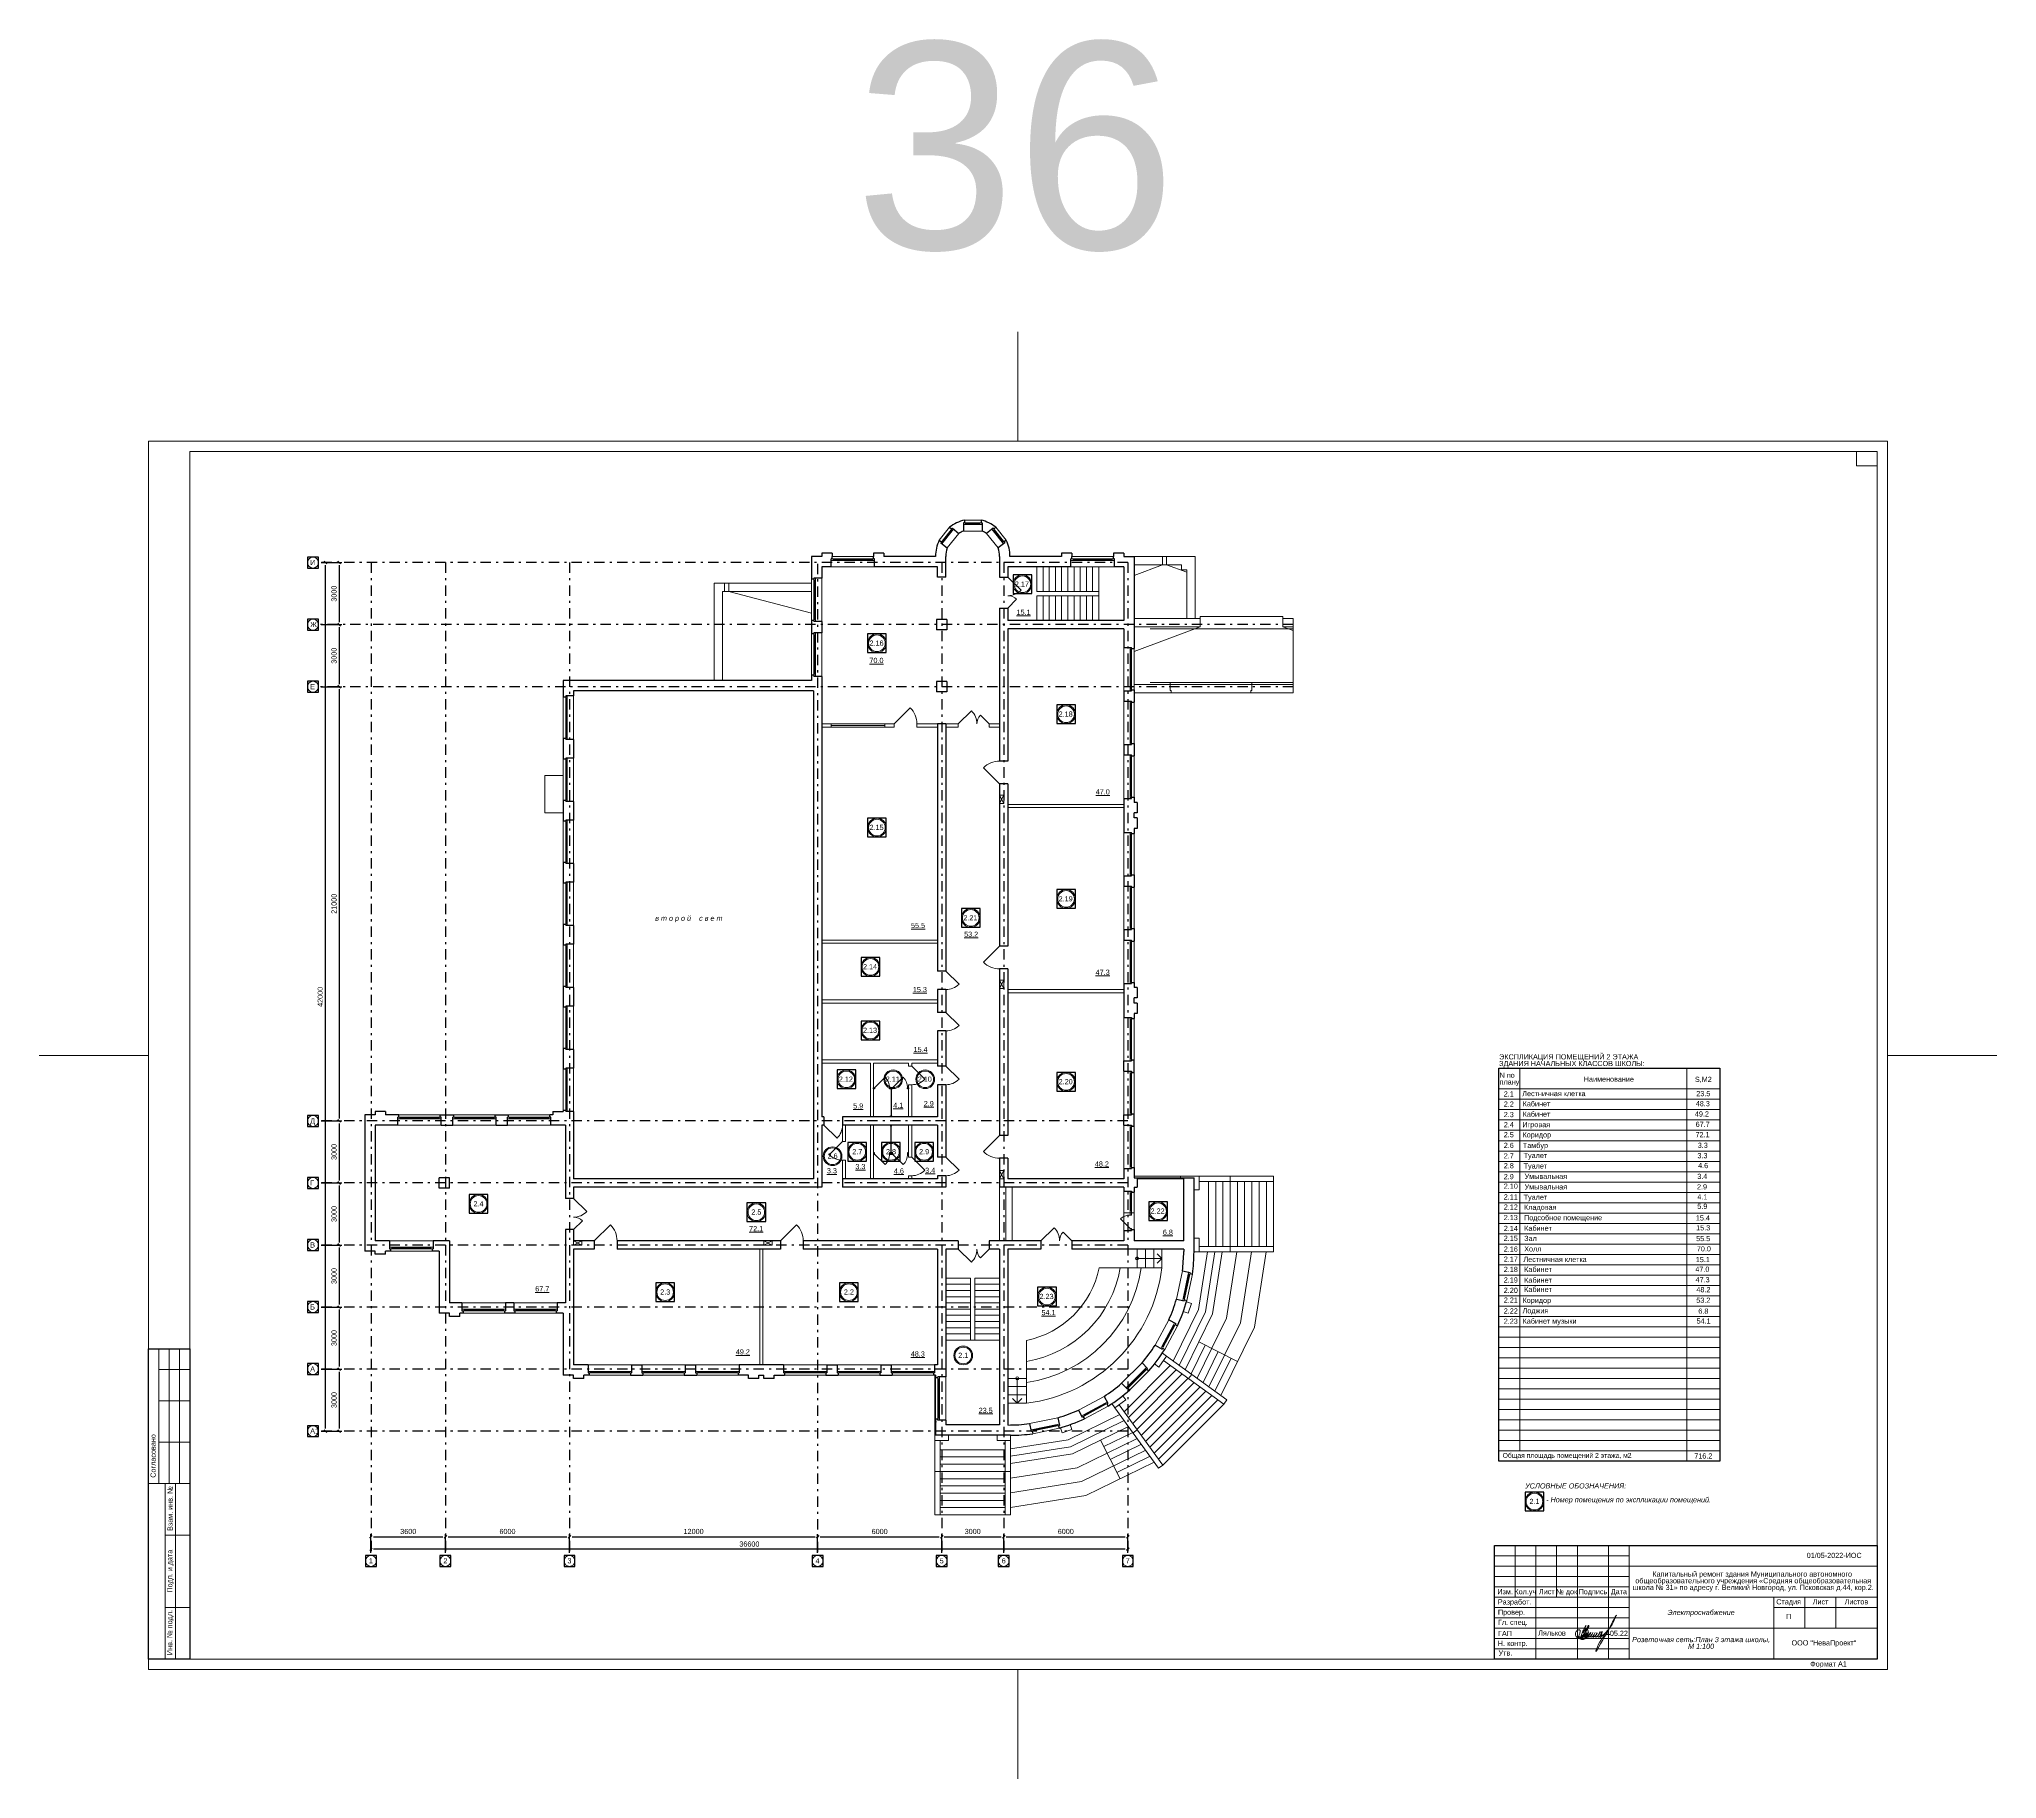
# Model space of a CAD drawing. Header units: metres. Extents: x -5 to 574, y -5 to 79.
# Drawn here: x 90.1 to 184.8, y -5.3 to 78.8 of the extents above; entities that cross this region are included whole.
import ezdxf
from ezdxf.enums import TextEntityAlignment as Align

# ---------------------------------------------------------------- set-up
doc = ezdxf.new("R2010")
doc.units = ezdxf.units.M
doc.header["$MEASUREMENT"] = 0
doc.linetypes.add('( Dashdot )', pattern=[1.001, 0.5, -0.25, 0.001, -0.25])
doc.linetypes.add('DGN Style 3', pattern=[9.681301, 6.915215, -2.766086])
doc.layers.get('DEFPOINTS').update_dxf_attribs({"lineweight": 0})
doc.layers.add('Level 50', color=7, linetype='Continuous', lineweight=0)
doc.layers.add('Level 63', color=7, linetype='Continuous', lineweight=0)
doc.layers.add('YOLO_STAMP', color=1, linetype='Continuous')
doc.layers.add('YOLO_TABLE', color=1, linetype='Continuous')
doc.styles.add('Arial', font='ariali.ttf')
doc.styles.add('GOST 2.304', font='cs_gost2304.shx')
doc.styles.get("Standard").update_dxf_attribs({"font": 'arial.ttf', "height": 0.25})
doc.styles.add('Standard_0', font='arial.ttf')
doc.styles.add('Style-Arial', font='arial.ttf')
doc.styles.add('Style-Arial IF', font='ariali.ttf')
doc.dimstyles.get("Standard").update_dxf_attribs({"dimtxt": 0.00018, "dimasz": 0.00018, "dimexe": 0.0002, "dimexo": 0.0625, "dimgap": 9e-05, "dimtad": 0, "dimtih": 1, "dimtoh": 1, "dimdec": 4, "dimlfac": 1000, "dimzin": 0, "dimdsep": 46, "dimtxsty": 'Standard_0', "dimcen": 9e-05, "dimadec": 0, "dimazin": 0, "dimtfac": 1, "dimtdec": 4, "dimtofl": 0, "dimtmove": 0, "dimatfit": 0, "dimfxl": 0.01, "dimfxlon": 1, "dimtolj": 1, "dimtzin": 0, "dimarcsym": 0})

# ---------------------------------------------------------------- blocks, each defined once
blk = doc.blocks.new('_Oblique-1')
at = {"color": 0, "linetype": 'ByBlock', "lineweight": -2}
blk.add_line((0.5, 0.5), (-0.5, -0.5), dxfattribs=at)
blk = doc.blocks.new('*D547')
at = {"color": 0, "linetype": 'Continuous', "lineweight": -2, "transparency": 16777216}
for p, q in [((106.14, 5.641), (106.14, 6.546)), ((106.265, 6.421), (109.615, 6.421)), ((109.74, 5.641), (109.74, 6.546))]:
    blk.add_line(p, q, dxfattribs=at)
at = {"layer": 'DEFPOINTS', "color": 0, "linetype": 'Continuous', "lineweight": 0, "transparency": 16777216}
for p in [(109.74, 6.421), (106.14, 5.516), (109.74, 5.516)]:
    blk.add_point(p, dxfattribs=at)
at = {"color": 0, "linetype": 'Continuous', "lineweight": -2, "transparency": 16777216, "xscale": 0.125, "yscale": 0.125, "zscale": 0.125, "rotation": 180}
blk.add_blockref('_Oblique-1', (106.14, 6.421), dxfattribs=at)
at = {"color": 0, "linetype": 'Continuous', "lineweight": -2, "transparency": 16777216, "xscale": 0.125, "yscale": 0.125, "zscale": 0.125}
blk.add_blockref('_Oblique-1', (109.74, 6.421), dxfattribs=at)
at = {"color": 0, "linetype": 'Continuous', "lineweight": 0, "transparency": 16777216, "insert": (107.94, 6.674), "char_height": 0.25, "attachment_point": 5, "style": 'Style-Arial'}
blk.add_mtext('\\A1;3600', dxfattribs=at)
blk = doc.blocks.new('*D548')
at = {"color": 0, "linetype": 'Continuous', "lineweight": -2, "transparency": 16777216}
for p, q in [((106.14, 5.641), (106.14, 5.937)), ((142.615, 5.812), (106.265, 5.812)), ((142.74, 5.641), (142.74, 5.937))]:
    blk.add_line(p, q, dxfattribs=at)
at = {"layer": 'DEFPOINTS', "color": 0, "linetype": 'Continuous', "lineweight": 0, "transparency": 16777216}
for p in [(106.14, 5.812), (106.14, 5.516), (142.74, 5.516)]:
    blk.add_point(p, dxfattribs=at)
at = {"color": 0, "linetype": 'Continuous', "lineweight": -2, "transparency": 16777216, "xscale": 0.125, "yscale": 0.125, "zscale": 0.125, "rotation": 180}
blk.add_blockref('_Oblique-1', (106.14, 5.812), dxfattribs=at)
at = {"color": 0, "linetype": 'Continuous', "lineweight": -2, "transparency": 16777216, "xscale": 0.125, "yscale": 0.125, "zscale": 0.125}
blk.add_blockref('_Oblique-1', (142.74, 5.812), dxfattribs=at)
at = {"color": 0, "linetype": 'Continuous', "lineweight": 0, "transparency": 16777216, "insert": (124.44, 6.065), "char_height": 0.25, "attachment_point": 5, "style": 'Style-Arial'}
blk.add_mtext('\\A1;36600', dxfattribs=at)
blk = doc.blocks.new('*D549')
at = {"color": 0, "linetype": 'Continuous', "lineweight": -2, "transparency": 16777216}
for p, q in [((103.723, 53.528), (104.731, 53.528)), ((104.606, 53.403), (104.606, 50.653)), ((103.723, 50.528), (104.731, 50.528))]:
    blk.add_line(p, q, dxfattribs=at)
at = {"layer": 'DEFPOINTS', "color": 0, "linetype": 'Continuous', "lineweight": 0, "transparency": 16777216}
for p in [(103.598, 53.528), (103.598, 50.528), (104.606, 50.528)]:
    blk.add_point(p, dxfattribs=at)
at = {"color": 0, "linetype": 'Continuous', "lineweight": -2, "transparency": 16777216, "xscale": 0.125, "yscale": 0.125, "zscale": 0.125}
for p, rotation in [((104.606, 53.528), 90), ((104.606, 50.528), 270)]:
    blk.add_blockref('_Oblique-1', p, dxfattribs=dict(at, rotation=rotation))
at = {"color": 0, "linetype": 'Continuous', "lineweight": 0, "transparency": 16777216, "insert": (104.353, 52.028), "char_height": 0.25, "attachment_point": 5, "rotation": 90, "style": 'Style-Arial'}
blk.add_mtext('\\A1;3000', dxfattribs=at)
blk = doc.blocks.new('*D550')
at = {"color": 0, "linetype": 'Continuous', "lineweight": -2, "transparency": 16777216}
for p, q in [((103.723, 53.528), (104.061, 53.528)), ((103.936, 11.653), (103.936, 53.403)), ((103.723, 11.528), (104.061, 11.528))]:
    blk.add_line(p, q, dxfattribs=at)
at = {"layer": 'DEFPOINTS', "color": 0, "linetype": 'Continuous', "lineweight": 0, "transparency": 16777216}
for p in [(103.598, 53.528), (103.936, 53.528), (103.598, 11.528)]:
    blk.add_point(p, dxfattribs=at)
at = {"color": 0, "linetype": 'Continuous', "lineweight": -2, "transparency": 16777216, "xscale": 0.125, "yscale": 0.125, "zscale": 0.125}
for p, rotation in [((103.936, 53.528), 90), ((103.936, 11.528), 270)]:
    blk.add_blockref('_Oblique-1', p, dxfattribs=dict(at, rotation=rotation))
at = {"color": 0, "linetype": 'Continuous', "lineweight": 0, "transparency": 16777216, "insert": (103.684, 32.528), "char_height": 0.25, "attachment_point": 5, "rotation": 90, "style": 'Style-Arial'}
blk.add_mtext('\\A1;42000', dxfattribs=at)
blk = doc.blocks.new('*U29')
at = {"color": 7, "linetype": 'Continuous', "lineweight": 0}
for p, q in [((0, 29.7), (0, 34.987)), ((-42.05, 0), (-47.337, 0)), ((47.337, 0), (42.05, 0)), ((0, -34.987), (0, -29.7))]:
    blk.add_line(p, q, dxfattribs=at)
at = {"color": 7, "linetype": 'Continuous', "lineweight": 0, "flags": 128}
blk.add_lwpolyline([(42.05, 29.7), (42.05, -29.7), (-42.05, -29.7), (-42.05, 29.7), (42.05, 29.7)], close=True, dxfattribs=at)
at = {"layer": 'Level 50', "color": 7, "linetype": 'Continuous', "lineweight": 13}
for p, q in [((-40.05, 29.2), (-40.05, -29.2)), ((41.55, 29.2), (-40.05, 29.2)), ((40.55, 29.2), (40.55, 28.5)), ((40.55, 28.5), (41.55, 28.5)), ((41.55, 29.2), (41.55, -29.2)), ((41.55, -29.2), (-41.25, -29.2))]:
    blk.add_line(p, q, dxfattribs=at)
at = {"layer": 'Level 63', "color": 7, "linetype": 'Continuous', "lineweight": 13}
for p, q in [((-42.05, -14.2), (-40.05, -14.2)), ((-42.05, -14.2), (-42.05, -20.7)), ((-41.55, -14.2), (-41.55, -20.7)), ((-41.05, -14.2), (-41.05, -20.7)), ((-40.55, -14.2), (-40.55, -20.7)), ((-41.55, -15.2), (-40.05, -15.2)), ((-41.55, -16.7), (-40.05, -16.7)), ((-41.55, -18.7), (-40.05, -18.7)), ((-42.05, -20.7), (-40.05, -20.7)), ((-41.25, -20.7), (-40.05, -20.7)), ((-40.75, -29.2), (-40.75, -20.7)), ((-41.25, -23.2), (-40.05, -23.2)), ((23.05, -23.7), (41.55, -23.7)), ((23.05, -23.7), (23.05, -29.2)), ((24.05, -23.7), (24.05, -26.2)), ((25.05, -23.7), (25.05, -29.2)), ((26.05, -23.7), (26.05, -26.2)), ((27.05, -23.7), (27.05, -29.2)), ((28.55, -23.7), (28.55, -29.2)), ((29.55, -23.7), (29.55, -29.2)), ((29.55, -24.7), (41.55, -24.7)), ((23.05, -25.7), (29.55, -25.7)), ((23.05, -26.2), (29.55, -26.2)), ((29.55, -26.2), (41.55, -26.2)), ((-41.25, -26.7), (-40.05, -26.7)), ((36.55, -26.7), (41.55, -26.7)), ((29.55, -27.7), (41.55, -27.7))]:
    blk.add_line(p, q, dxfattribs=at)
at = {"layer": 'Level 63', "color": 7, "linetype": 'Continuous', "lineweight": 0}
for p, q in [((23.05, -24.2), (29.55, -24.2)), ((23.05, -24.7), (29.55, -24.7)), ((23.05, -25.2), (29.55, -25.2)), ((23.05, -26.7), (29.55, -26.7)), ((23.05, -27.2), (29.55, -27.2)), ((23.05, -27.7), (29.55, -27.7)), ((23.05, -28.2), (29.55, -28.2)), ((23.05, -28.7), (29.55, -28.7))]:
    blk.add_line(p, q, dxfattribs=at)
at = {"layer": 'Level 63', "color": 7, "linetype": 'Continuous', "lineweight": 13, "flags": 128}
for points in [[(-41.25, -29.2), (-41.25, -20.7)], [(36.55, -26.2), (36.55, -29.2)], [(38.05, -26.2), (38.05, -27.7)], [(39.55, -26.2), (39.55, -27.7)]]:
    blk.add_lwpolyline(points, dxfattribs=at)
at = {"layer": 'Level 63', "color": 7, "linetype": 'Continuous', "lineweight": 0, "style": 'Style-Arial'}
for s, p in [('Согласовано', (-41.826, -19.373)), ('Взам. инв. №', (-41.007, -21.916)), ('Подп. и дата', (-41.02, -24.945)), ('Инв. № подл.', (-41.025, -27.913))]:
    blk.add_text(s, height=0.25002, rotation=90, dxfattribs=at).set_placement(p, align=Align.MIDDLE_CENTER)
for s, p in [('Изм.', (23.557, -25.935)), ('Разработ.', (24.019, -26.431)), ('Кол.уч', (24.534, -25.935)), ('Лист', (25.573, -25.935)), ('№ док', (26.532, -25.935)), ('Подпись', (27.806, -25.935)), ('Дата', (29.061, -25.935)), ('Стадия', (37.268, -26.425)), ('Лист', (38.813, -26.425)), ('Листов', (40.546, -26.425)), ('Провер.', (23.864, -26.929)), ('Гл. спец.', (23.931, -27.416)), ('Н. контр.', (23.925, -28.435)), ('ГАП', (23.551, -27.957)), ('ООО "НеваПроект"', (38.973, -28.411)), ('Утв.', (23.57, -28.902)), ('Формат А1', (39.197, -29.431))]:
    blk.add_text(s, height=0.25, dxfattribs=at).set_placement(p, align=Align.MIDDLE_CENTER)
blk = doc.blocks.new('*D569')
at = {"color": 0, "linetype": 'Continuous', "lineweight": -2, "transparency": 16777216}
for p, q in [((109.74, 5.641), (109.74, 6.546)), ((109.865, 6.421), (115.615, 6.421)), ((115.74, 5.641), (115.74, 6.546))]:
    blk.add_line(p, q, dxfattribs=at)
at = {"layer": 'DEFPOINTS', "color": 0, "linetype": 'Continuous', "lineweight": 0, "transparency": 16777216}
for p in [(115.74, 6.421), (109.74, 5.516), (115.74, 5.516)]:
    blk.add_point(p, dxfattribs=at)
at = {"color": 0, "linetype": 'Continuous', "lineweight": -2, "transparency": 16777216, "xscale": 0.125, "yscale": 0.125, "zscale": 0.125, "rotation": 180}
blk.add_blockref('_Oblique-1', (109.74, 6.421), dxfattribs=at)
at = {"color": 0, "linetype": 'Continuous', "lineweight": -2, "transparency": 16777216, "xscale": 0.125, "yscale": 0.125, "zscale": 0.125}
blk.add_blockref('_Oblique-1', (115.74, 6.421), dxfattribs=at)
at = {"color": 0, "linetype": 'Continuous', "lineweight": 0, "transparency": 16777216, "insert": (112.74, 6.674), "char_height": 0.25, "attachment_point": 5, "style": 'Style-Arial'}
blk.add_mtext('\\A1;6000', dxfattribs=at)
blk = doc.blocks.new('*D570')
at = {"color": 0, "linetype": 'Continuous', "lineweight": -2, "transparency": 16777216}
for p, q in [((115.74, 5.641), (115.74, 6.546)), ((115.865, 6.421), (127.615, 6.421)), ((127.74, 5.641), (127.74, 6.546))]:
    blk.add_line(p, q, dxfattribs=at)
at = {"layer": 'DEFPOINTS', "color": 0, "linetype": 'Continuous', "lineweight": 0, "transparency": 16777216}
for p in [(127.74, 6.421), (115.74, 5.516), (127.74, 5.516)]:
    blk.add_point(p, dxfattribs=at)
at = {"color": 0, "linetype": 'Continuous', "lineweight": -2, "transparency": 16777216, "xscale": 0.125, "yscale": 0.125, "zscale": 0.125, "rotation": 180}
blk.add_blockref('_Oblique-1', (115.74, 6.421), dxfattribs=at)
at = {"color": 0, "linetype": 'Continuous', "lineweight": -2, "transparency": 16777216, "xscale": 0.125, "yscale": 0.125, "zscale": 0.125}
blk.add_blockref('_Oblique-1', (127.74, 6.421), dxfattribs=at)
at = {"color": 0, "linetype": 'Continuous', "lineweight": 0, "transparency": 16777216, "insert": (121.74, 6.674), "char_height": 0.25, "attachment_point": 5, "style": 'Style-Arial'}
blk.add_mtext('\\A1;12000', dxfattribs=at)
blk = doc.blocks.new('*D571')
at = {"color": 0, "linetype": 'Continuous', "lineweight": -2, "transparency": 16777216}
for p, q in [((127.74, 5.641), (127.74, 6.546)), ((127.865, 6.421), (133.615, 6.421)), ((133.74, 5.641), (133.74, 6.546))]:
    blk.add_line(p, q, dxfattribs=at)
at = {"layer": 'DEFPOINTS', "color": 0, "linetype": 'Continuous', "lineweight": 0, "transparency": 16777216}
for p in [(133.74, 6.421), (127.74, 5.516), (133.74, 5.516)]:
    blk.add_point(p, dxfattribs=at)
at = {"color": 0, "linetype": 'Continuous', "lineweight": -2, "transparency": 16777216, "xscale": 0.125, "yscale": 0.125, "zscale": 0.125, "rotation": 180}
blk.add_blockref('_Oblique-1', (127.74, 6.421), dxfattribs=at)
at = {"color": 0, "linetype": 'Continuous', "lineweight": -2, "transparency": 16777216, "xscale": 0.125, "yscale": 0.125, "zscale": 0.125}
blk.add_blockref('_Oblique-1', (133.74, 6.421), dxfattribs=at)
at = {"color": 0, "linetype": 'Continuous', "lineweight": 0, "transparency": 16777216, "insert": (130.74, 6.674), "char_height": 0.25, "attachment_point": 5, "style": 'Style-Arial'}
blk.add_mtext('\\A1;6000', dxfattribs=at)
blk = doc.blocks.new('*D572')
at = {"color": 0, "linetype": 'Continuous', "lineweight": -2, "transparency": 16777216}
for p, q in [((133.74, 5.641), (133.74, 6.546)), ((133.865, 6.421), (136.615, 6.421)), ((136.74, 5.641), (136.74, 6.546))]:
    blk.add_line(p, q, dxfattribs=at)
at = {"layer": 'DEFPOINTS', "color": 0, "linetype": 'Continuous', "lineweight": 0, "transparency": 16777216}
for p in [(136.74, 6.421), (133.74, 5.516), (136.74, 5.516)]:
    blk.add_point(p, dxfattribs=at)
at = {"color": 0, "linetype": 'Continuous', "lineweight": -2, "transparency": 16777216, "xscale": 0.125, "yscale": 0.125, "zscale": 0.125, "rotation": 180}
blk.add_blockref('_Oblique-1', (133.74, 6.421), dxfattribs=at)
at = {"color": 0, "linetype": 'Continuous', "lineweight": -2, "transparency": 16777216, "xscale": 0.125, "yscale": 0.125, "zscale": 0.125}
blk.add_blockref('_Oblique-1', (136.74, 6.421), dxfattribs=at)
at = {"color": 0, "linetype": 'Continuous', "lineweight": 0, "transparency": 16777216, "insert": (135.24, 6.674), "char_height": 0.25, "attachment_point": 5, "style": 'Style-Arial'}
blk.add_mtext('\\A1;3000', dxfattribs=at)
blk = doc.blocks.new('*D573')
at = {"color": 0, "linetype": 'Continuous', "lineweight": -2, "transparency": 16777216}
for p, q in [((136.74, 5.641), (136.74, 6.546)), ((136.865, 6.421), (142.615, 6.421)), ((142.74, 5.641), (142.74, 6.546))]:
    blk.add_line(p, q, dxfattribs=at)
at = {"layer": 'DEFPOINTS', "color": 0, "linetype": 'Continuous', "lineweight": 0, "transparency": 16777216}
for p in [(142.74, 6.421), (136.74, 5.516), (142.74, 5.516)]:
    blk.add_point(p, dxfattribs=at)
at = {"color": 0, "linetype": 'Continuous', "lineweight": -2, "transparency": 16777216, "xscale": 0.125, "yscale": 0.125, "zscale": 0.125, "rotation": 180}
blk.add_blockref('_Oblique-1', (136.74, 6.421), dxfattribs=at)
at = {"color": 0, "linetype": 'Continuous', "lineweight": -2, "transparency": 16777216, "xscale": 0.125, "yscale": 0.125, "zscale": 0.125}
blk.add_blockref('_Oblique-1', (142.74, 6.421), dxfattribs=at)
at = {"color": 0, "linetype": 'Continuous', "lineweight": 0, "transparency": 16777216, "insert": (139.74, 6.674), "char_height": 0.25, "attachment_point": 5, "style": 'Style-Arial'}
blk.add_mtext('\\A1;6000', dxfattribs=at)
blk = doc.blocks.new('*D574')
at = {"color": 0, "linetype": 'Continuous', "lineweight": -2, "transparency": 16777216}
for p, q in [((103.723, 50.528), (104.731, 50.528)), ((104.606, 50.403), (104.606, 47.653)), ((103.723, 47.528), (104.731, 47.528))]:
    blk.add_line(p, q, dxfattribs=at)
at = {"layer": 'DEFPOINTS', "color": 0, "linetype": 'Continuous', "lineweight": 0, "transparency": 16777216}
for p in [(103.598, 50.528), (103.598, 47.528), (104.606, 47.528)]:
    blk.add_point(p, dxfattribs=at)
at = {"color": 0, "linetype": 'Continuous', "lineweight": -2, "transparency": 16777216, "xscale": 0.125, "yscale": 0.125, "zscale": 0.125}
for p, rotation in [((104.606, 50.528), 90), ((104.606, 47.528), 270)]:
    blk.add_blockref('_Oblique-1', p, dxfattribs=dict(at, rotation=rotation))
at = {"color": 0, "linetype": 'Continuous', "lineweight": 0, "transparency": 16777216, "insert": (104.353, 49.028), "char_height": 0.25, "attachment_point": 5, "rotation": 90, "style": 'Style-Arial'}
blk.add_mtext('\\A1;3000', dxfattribs=at)
blk = doc.blocks.new('*D575')
at = {"color": 0, "linetype": 'Continuous', "lineweight": -2, "transparency": 16777216}
for p, q in [((103.723, 47.528), (104.731, 47.528)), ((104.606, 47.403), (104.606, 26.653)), ((103.723, 26.528), (104.731, 26.528))]:
    blk.add_line(p, q, dxfattribs=at)
at = {"layer": 'DEFPOINTS', "color": 0, "linetype": 'Continuous', "lineweight": 0, "transparency": 16777216}
for p in [(103.598, 47.528), (103.598, 26.528), (104.606, 26.528)]:
    blk.add_point(p, dxfattribs=at)
at = {"color": 0, "linetype": 'Continuous', "lineweight": -2, "transparency": 16777216, "xscale": 0.125, "yscale": 0.125, "zscale": 0.125}
for p, rotation in [((104.606, 47.528), 90), ((104.606, 26.528), 270)]:
    blk.add_blockref('_Oblique-1', p, dxfattribs=dict(at, rotation=rotation))
at = {"color": 0, "linetype": 'Continuous', "lineweight": 0, "transparency": 16777216, "insert": (104.353, 37.028), "char_height": 0.25, "attachment_point": 5, "rotation": 90, "style": 'Style-Arial'}
blk.add_mtext('\\A1;21000', dxfattribs=at)
blk = doc.blocks.new('*D583')
at = {"color": 0, "linetype": 'Continuous', "lineweight": -2, "transparency": 16777216}
for p, q in [((103.723, 26.528), (104.731, 26.528)), ((104.606, 26.403), (104.606, 23.653)), ((103.723, 23.528), (104.731, 23.528))]:
    blk.add_line(p, q, dxfattribs=at)
at = {"layer": 'DEFPOINTS', "color": 0, "linetype": 'Continuous', "lineweight": 0, "transparency": 16777216}
for p in [(103.598, 26.528), (103.598, 23.528), (104.606, 23.528)]:
    blk.add_point(p, dxfattribs=at)
at = {"color": 0, "linetype": 'Continuous', "lineweight": -2, "transparency": 16777216, "xscale": 0.125, "yscale": 0.125, "zscale": 0.125}
for p, rotation in [((104.606, 26.528), 90), ((104.606, 23.528), 270)]:
    blk.add_blockref('_Oblique-1', p, dxfattribs=dict(at, rotation=rotation))
at = {"color": 0, "linetype": 'Continuous', "lineweight": 0, "transparency": 16777216, "insert": (104.353, 25.028), "char_height": 0.25, "attachment_point": 5, "rotation": 90, "style": 'Style-Arial'}
blk.add_mtext('\\A1;3000', dxfattribs=at)
blk = doc.blocks.new('*D584')
at = {"color": 0, "linetype": 'Continuous', "lineweight": -2, "transparency": 16777216}
for p, q in [((103.723, 23.528), (104.731, 23.528)), ((104.606, 23.403), (104.606, 20.653)), ((103.723, 20.528), (104.731, 20.528))]:
    blk.add_line(p, q, dxfattribs=at)
at = {"layer": 'DEFPOINTS', "color": 0, "linetype": 'Continuous', "lineweight": 0, "transparency": 16777216}
for p in [(103.598, 23.528), (103.598, 20.528), (104.606, 20.528)]:
    blk.add_point(p, dxfattribs=at)
at = {"color": 0, "linetype": 'Continuous', "lineweight": -2, "transparency": 16777216, "xscale": 0.125, "yscale": 0.125, "zscale": 0.125}
for p, rotation in [((104.606, 23.528), 90), ((104.606, 20.528), 270)]:
    blk.add_blockref('_Oblique-1', p, dxfattribs=dict(at, rotation=rotation))
at = {"color": 0, "linetype": 'Continuous', "lineweight": 0, "transparency": 16777216, "insert": (104.353, 22.028), "char_height": 0.25, "attachment_point": 5, "rotation": 90, "style": 'Style-Arial'}
blk.add_mtext('\\A1;3000', dxfattribs=at)
blk = doc.blocks.new('*D585')
at = {"color": 0, "linetype": 'Continuous', "lineweight": -2, "transparency": 16777216}
for p, q in [((103.723, 20.528), (104.731, 20.528)), ((104.606, 20.403), (104.606, 17.653)), ((103.723, 17.528), (104.731, 17.528))]:
    blk.add_line(p, q, dxfattribs=at)
at = {"layer": 'DEFPOINTS', "color": 0, "linetype": 'Continuous', "lineweight": 0, "transparency": 16777216}
for p in [(103.598, 20.528), (103.598, 17.528), (104.606, 17.528)]:
    blk.add_point(p, dxfattribs=at)
at = {"color": 0, "linetype": 'Continuous', "lineweight": -2, "transparency": 16777216, "xscale": 0.125, "yscale": 0.125, "zscale": 0.125}
for p, rotation in [((104.606, 20.528), 90), ((104.606, 17.528), 270)]:
    blk.add_blockref('_Oblique-1', p, dxfattribs=dict(at, rotation=rotation))
at = {"color": 0, "linetype": 'Continuous', "lineweight": 0, "transparency": 16777216, "insert": (104.353, 19.028), "char_height": 0.25, "attachment_point": 5, "rotation": 90, "style": 'Style-Arial'}
blk.add_mtext('\\A1;3000', dxfattribs=at)
blk = doc.blocks.new('*D586')
at = {"color": 0, "linetype": 'Continuous', "lineweight": -2, "transparency": 16777216}
for p, q in [((103.723, 17.528), (104.731, 17.528)), ((104.606, 17.403), (104.606, 14.653)), ((103.723, 14.528), (104.731, 14.528))]:
    blk.add_line(p, q, dxfattribs=at)
at = {"layer": 'DEFPOINTS', "color": 0, "linetype": 'Continuous', "lineweight": 0, "transparency": 16777216}
for p in [(103.598, 17.528), (103.598, 14.528), (104.606, 14.528)]:
    blk.add_point(p, dxfattribs=at)
at = {"color": 0, "linetype": 'Continuous', "lineweight": -2, "transparency": 16777216, "xscale": 0.125, "yscale": 0.125, "zscale": 0.125}
for p, rotation in [((104.606, 17.528), 90), ((104.606, 14.528), 270)]:
    blk.add_blockref('_Oblique-1', p, dxfattribs=dict(at, rotation=rotation))
at = {"color": 0, "linetype": 'Continuous', "lineweight": 0, "transparency": 16777216, "insert": (104.353, 16.028), "char_height": 0.25, "attachment_point": 5, "rotation": 90, "style": 'Style-Arial'}
blk.add_mtext('\\A1;3000', dxfattribs=at)
blk = doc.blocks.new('*D587')
at = {"color": 0, "linetype": 'Continuous', "lineweight": -2, "transparency": 16777216}
for p, q in [((103.723, 14.528), (104.731, 14.528)), ((104.606, 14.403), (104.606, 11.653)), ((103.723, 11.528), (104.731, 11.528))]:
    blk.add_line(p, q, dxfattribs=at)
at = {"layer": 'DEFPOINTS', "color": 0, "linetype": 'Continuous', "lineweight": 0, "transparency": 16777216}
for p in [(103.598, 14.528), (103.598, 11.528), (104.606, 11.528)]:
    blk.add_point(p, dxfattribs=at)
at = {"color": 0, "linetype": 'Continuous', "lineweight": -2, "transparency": 16777216, "xscale": 0.125, "yscale": 0.125, "zscale": 0.125}
for p, rotation in [((104.606, 14.528), 90), ((104.606, 11.528), 270)]:
    blk.add_blockref('_Oblique-1', p, dxfattribs=dict(at, rotation=rotation))
at = {"color": 0, "linetype": 'Continuous', "lineweight": 0, "transparency": 16777216, "insert": (104.353, 13.028), "char_height": 0.25, "attachment_point": 5, "rotation": 90, "style": 'Style-Arial'}
blk.add_mtext('\\A1;3000', dxfattribs=at)

msp = doc.modelspace()

# ---------------------------------------------------------------- linework, layer by layer
at = {"color": 7, "linetype": 'Continuous', "lineweight": 0}
for p, q in [((134.11926265, 55.23607448), (133.61970465, 54.61122105)), ((134.25700875, 55.18996419), (133.69500601, 54.48700408)), ((133.7847881, 54.5432551), (134.22190134, 55.09000185)), ((134.56863833, 54.94082249), (134.00663559, 54.23786238)), ((134.7902503, 55.44635737), (135.6902503, 55.44635737)), ((134.7902503, 55.04737795), (135.6902503, 55.04737795)), ((134.8402503, 55.58273974), (135.6402503, 55.58273974)), ((134.8902503, 55.41135737), (135.5902503, 55.41135737)), ((135.91186227, 54.94082249), (136.47386501, 54.23786238)), ((136.22349185, 55.18996419), (136.78549459, 54.48700408)), ((136.25859926, 55.09000185), (136.6957125, 54.5432551)), ((136.36123795, 55.23607448), (136.86079595, 54.61122105)), ((130.4902503, 53.32774686), (128.3902503, 53.32774686)), ((130.4402503, 53.82774686), (128.4402503, 53.82774686)), ((130.3902503, 53.67274686), (128.4902503, 53.67274686)), ((138.6402503, 53.32774686), (138.6402503, 52.12774686)), ((138.9402503, 53.32774686), (138.9402503, 52.12774686)), ((139.2402503, 53.32774686), (139.2402503, 52.12774686)), ((139.5402503, 53.32774686), (139.5402503, 52.12774686)), ((139.8402503, 53.32774686), (139.8402503, 52.12774686)), ((142.0902503, 53.32774686), (139.9902503, 53.32774686)), ((142.0402503, 53.82774686), (140.0402503, 53.82774686)), ((141.9902503, 53.67274686), (140.0902503, 53.67274686)), ((140.1402503, 53.32774686), (140.1402503, 52.12774686)), ((140.4402503, 53.32774686), (140.4402503, 52.12774686)), ((140.7402503, 53.32774686), (140.7402503, 52.12774686)), ((141.0402503, 53.32774686), (141.0402503, 52.12774686)), ((127.4402503, 52.72774686), (127.4402503, 50.72774686)), ((127.5952503, 52.67774686), (127.5952503, 50.77774686)), ((127.9402503, 52.77774686), (127.9402503, 50.67774686)), ((138.6402503, 51.92774686), (138.6402503, 50.72774686)), ((138.9402503, 51.92774686), (138.9402503, 50.72774686)), ((139.2402503, 51.92774686), (139.2402503, 50.72774686)), ((139.5402503, 51.92774686), (139.5402503, 50.72774686)), ((139.8402503, 51.92774686), (139.8402503, 50.72774686)), ((140.1402503, 51.92774686), (140.1402503, 50.72774686)), ((140.4402503, 51.92774686), (140.4402503, 50.72774686)), ((140.7402503, 51.92774686), (140.7402503, 50.72774686)), ((141.0402503, 51.92774686), (141.0402503, 50.72774686)), ((127.4402503, 50.07774686), (127.4402503, 48.07774686)), ((127.5952503, 50.02774686), (127.5952503, 48.12774686)), ((127.9402503, 50.12774686), (127.9402503, 48.02774686)), ((142.5402503, 47.32774686), (142.5402503, 49.42774686)), ((142.8852503, 47.42774686), (142.8852503, 49.32774686)), ((143.0402503, 47.37774686), (143.0402503, 49.37774686)), ((115.4402503, 47.02774686), (115.4402503, 45.02774686)), ((115.5952503, 46.97774686), (115.5952503, 45.07774686)), ((115.9402503, 47.07774686), (115.9402503, 44.97774686)), ((142.5402503, 44.72774686), (142.5402503, 46.82774686)), ((142.8852503, 44.82774686), (142.8852503, 46.72774686)), ((143.0402503, 44.77774686), (143.0402503, 46.77774686)), ((128.3902503, 45.65274686), (130.9902503, 45.65274686)), ((115.4402503, 44.02774686), (115.4402503, 42.02774686)), ((115.5952503, 43.97774686), (115.5952503, 42.07774686)), ((115.9402503, 44.07774686), (115.9402503, 41.97774686)), ((142.5402503, 42.12774686), (142.5402503, 44.22774686)), ((142.8852503, 42.22774686), (142.8852503, 44.12774686)), ((143.0402503, 42.17774686), (143.0402503, 44.17774686)), ((115.4402503, 41.02774686), (115.4402503, 39.02774686)), ((115.5952503, 40.97774686), (115.5952503, 39.07774686)), ((115.9402503, 41.07774686), (115.9402503, 38.97774686)), ((142.5402503, 38.37774686), (142.5402503, 40.47774686)), ((142.8852503, 38.47774686), (142.8852503, 40.37774686)), ((143.0402503, 38.42774686), (143.0402503, 40.42774686)), ((115.4402503, 38.02774686), (115.4402503, 36.02774686)), ((115.5952503, 37.97774686), (115.5952503, 36.07774686)), ((115.9402503, 38.07774686), (115.9402503, 35.97774686)), ((142.5402503, 35.77774686), (142.5402503, 37.87774686)), ((142.8852503, 35.87774686), (142.8852503, 37.77774686)), ((143.0402503, 35.82774686), (143.0402503, 37.82774686)), ((115.9402503, 35.07774686), (115.9402503, 32.97774686)), ((142.5402503, 33.17774686), (142.5402503, 35.27774686)), ((142.8852503, 33.27774686), (142.8852503, 35.17774686)), ((143.0402503, 33.22774686), (143.0402503, 35.22774686)), ((115.4402503, 35.02774686), (115.4402503, 33.02774686)), ((115.5952503, 34.97774686), (115.5952503, 33.07774686)), ((115.4402503, 32.02774686), (115.4402503, 30.02774686)), ((115.5952503, 31.97774686), (115.5952503, 30.07774686)), ((115.9402503, 32.07774686), (115.9402503, 29.97774686)), ((142.5402503, 31.52774686), (142.5402503, 29.42774686)), ((142.8852503, 31.42774686), (142.8852503, 29.52774686)), ((143.0402503, 31.47774686), (143.0402503, 29.47774686)), ((115.4402503, 29.02774686), (115.4402503, 27.02774686)), ((115.5952503, 28.97774686), (115.5952503, 27.07774686)), ((115.9402503, 29.07774686), (115.9402503, 26.97774686)), ((142.5402503, 28.92774686), (142.5402503, 26.82774686)), ((142.8852503, 28.82774686), (142.8852503, 26.92774686)), ((143.0402503, 28.87774686), (143.0402503, 26.87774686)), ((160.67991113, 27.57377459), (171.36581638, 27.57377459)), ((109.4902503, 26.82774686), (107.4902503, 26.82774686)), ((109.4402503, 26.67274686), (107.5402503, 26.67274686)), ((112.1402503, 26.82774686), (110.1402503, 26.82774686)), ((112.0902503, 26.67274686), (110.1902503, 26.67274686)), ((114.7902503, 26.82774686), (112.7902503, 26.82774686)), ((114.7402503, 26.67274686), (112.8402503, 26.67274686)), ((160.67991113, 27.07377459), (171.36581638, 27.07377459)), ((160.67991113, 26.57377459), (171.36581638, 26.57377459)), ((109.5402503, 26.32774686), (107.4402503, 26.32774686)), ((112.1902503, 26.32774686), (110.0902503, 26.32774686)), ((114.8402503, 26.32774686), (112.7402503, 26.32774686)), ((142.5402503, 26.32774686), (142.5402503, 24.22774686)), ((142.8852503, 26.22774686), (142.8852503, 24.32774686)), ((143.0402503, 26.27774686), (143.0402503, 24.27774686)), ((160.67991113, 26.07377459), (171.36581638, 26.07377459)), ((160.67991113, 25.57377459), (171.36581638, 25.57377459)), ((160.67991113, 25.07377459), (171.36581638, 25.07377459)), ((145.2902503, 23.85274686), (143.0402503, 23.85274686)), ((145.2902503, 23.85274686), (146.1902503, 23.85274686)), ((145.2902503, 23.77774686), (145.2902503, 23.85274686)), ((146.1902503, 23.20274686), (146.1902503, 23.85274686)), ((147.6902503, 23.60274686), (147.6902503, 23.85274686)), ((160.67991113, 24.57377459), (171.36581638, 24.57377459)), ((160.67991113, 24.07377459), (171.36581638, 24.07377459)), ((136.8402503, 23.32774686), (136.8402503, 20.72774686)), ((142.8852503, 23.02774686), (142.8852503, 22.17774686)), ((145.94360462, 23.20274686), (146.1902503, 23.20274686)), ((146.6402503, 23.60274686), (146.6402503, 20.45274686)), ((146.9902503, 23.60274686), (146.9902503, 20.45274686)), ((147.3402503, 23.60274686), (147.3402503, 20.45274686)), ((147.6902503, 23.60274686), (147.6902503, 20.45274686)), ((148.0402503, 23.60274686), (148.0402503, 20.45274686)), ((148.3902503, 23.60274686), (148.3902503, 20.45274686)), ((148.7402503, 23.60274686), (148.7402503, 20.45274686)), ((149.0902503, 23.60274686), (149.0902503, 20.45274686)), ((149.4402503, 23.60274686), (149.4402503, 20.45274686)), ((149.7902503, 23.60274686), (149.7902503, 20.45274686)), ((160.67991113, 23.57377459), (171.36581638, 23.57377459)), ((160.67991113, 23.07377459), (171.36581638, 23.07377459)), ((142.5402503, 22.07774686), (142.5402503, 21.22774686)), ((143.0402503, 22.07774686), (143.0402503, 21.27774686)), ((160.67991113, 22.57377459), (171.36581638, 22.57377459)), ((160.67991113, 22.07377459), (171.36581638, 22.07377459)), ((145.94360462, 20.85274686), (146.1902503, 20.85274686)), ((146.1902503, 20.20274686), (146.1902503, 20.85274686)), ((160.67991113, 21.57377459), (171.36581638, 21.57377459)), ((160.67991113, 21.07377459), (171.36581638, 21.07377459)), ((107.0402503, 20.72774686), (109.1402503, 20.72774686)), ((107.0902503, 20.22774686), (109.0902503, 20.22774686)), ((107.1402503, 20.38274686), (109.0402503, 20.38274686)), ((143.19030721, 19.42774686), (143.19030721, 20.32774686)), ((143.59030721, 19.42774686), (143.59030721, 20.32774686)), ((143.99030721, 19.42774686), (143.99030721, 20.32774686)), ((144.16312648, 20.10492759), (144.39030721, 19.87774686)), ((144.39030721, 19.42774686), (144.39030721, 20.32774686)), ((145.94360462, 20.20274686), (146.1902503, 20.20274686)), ((147.6902503, 20.20274686), (147.6902503, 20.45274686)), ((160.67991113, 20.57377459), (171.36581638, 20.57377459)), ((160.67991113, 20.07377459), (171.36581638, 20.07377459)), ((144.39030721, 19.42774686), (141.35364082, 19.42774686)), ((143.19030721, 19.87774686), (144.39030721, 19.87774686)), ((144.16312648, 19.65056613), (144.39030721, 19.87774686)), ((145.09248936, 17.90642692), (145.37927706, 19.27673813)), ((145.45187004, 17.93337995), (145.69768807, 19.10793242)), ((145.86368403, 19.12427498), (145.59738116, 17.85184314)), ((160.67991113, 19.57377459), (171.36581638, 19.57377459)), ((160.67991113, 19.07377459), (171.36581638, 19.07377459)), ((135.1402503, 18.62774686), (133.9402503, 18.62774686)), ((135.1402503, 18.32774686), (133.9402503, 18.32774686)), ((135.1402503, 18.02774686), (133.9402503, 18.02774686)), ((136.5402503, 18.62774686), (135.3402503, 18.62774686)), ((136.5402503, 18.32774686), (135.3402503, 18.32774686)), ((136.5402503, 18.02774686), (135.3402503, 18.02774686)), ((160.67991113, 18.57377459), (171.36581638, 18.57377459)), ((160.67991113, 18.07377459), (171.36581638, 18.07377459)), ((110.5402503, 17.72774686), (112.6402503, 17.72774686)), ((110.5902503, 17.22774686), (112.5902503, 17.22774686)), ((110.6402503, 17.38274686), (112.5402503, 17.38274686)), ((113.0402503, 17.72774686), (115.1402503, 17.72774686)), ((113.0902503, 17.22774686), (115.0902503, 17.22774686)), ((113.1402503, 17.38274686), (115.0402503, 17.38274686)), ((135.1402503, 17.72774686), (133.9402503, 17.72774686)), ((135.1402503, 17.42774686), (133.9402503, 17.42774686)), ((135.1402503, 17.12774686), (133.9402503, 17.12774686)), ((136.5402503, 17.72774686), (135.3402503, 17.72774686)), ((136.5402503, 17.42774686), (135.3402503, 17.42774686)), ((136.5402503, 17.12774686), (135.3402503, 17.12774686)), ((160.67991113, 17.57377459), (171.36581638, 17.57377459)), ((160.67991113, 17.07377459), (171.36581638, 17.07377459)), ((135.1402503, 16.82774686), (133.9402503, 16.82774686)), ((135.1402503, 16.52774686), (133.9402503, 16.52774686)), ((135.1402503, 16.22774686), (133.9402503, 16.22774686)), ((136.5402503, 16.82774686), (135.3402503, 16.82774686)), ((136.5402503, 16.52774686), (135.3402503, 16.52774686)), ((136.5402503, 16.22774686), (135.3402503, 16.22774686)), ((144.06098208, 15.67834143), (144.72729918, 16.90960969)), ((144.41308487, 15.60150025), (144.98421381, 16.65687304)), ((145.14796036, 16.62511138), (144.52923735, 15.48179085)), ((160.67991113, 16.57377459), (171.36581638, 16.57377459)), ((137.8402503, 15.91435634), (137.8402503, 12.87768995)), ((146.17479989, 15.84782698), (148.04971692, 14.90157329)), ((160.67991113, 16.07377459), (171.36581638, 16.07377459)), ((160.67991113, 15.57377459), (171.36581638, 15.57377459)), ((116.6402503, 14.72774686), (118.7402503, 14.72774686)), ((116.6902503, 14.22774686), (118.6902503, 14.22774686)), ((116.7402503, 14.38274686), (118.6402503, 14.38274686)), ((119.2402503, 14.72774686), (121.3402503, 14.72774686)), ((119.2902503, 14.22774686), (121.2902503, 14.22774686)), ((119.3402503, 14.38274686), (121.2402503, 14.38274686)), ((121.8402503, 14.72774686), (123.9402503, 14.72774686)), ((121.8902503, 14.22774686), (123.8902503, 14.22774686)), ((121.9402503, 14.38274686), (123.8402503, 14.38274686)), ((128.1902503, 14.72774686), (126.0902503, 14.72774686)), ((128.1402503, 14.22774686), (126.1402503, 14.22774686)), ((128.0902503, 14.38274686), (126.1902503, 14.38274686)), ((130.7902503, 14.72774686), (128.6902503, 14.72774686)), ((130.7402503, 14.22774686), (128.7402503, 14.22774686)), ((130.6902503, 14.38274686), (128.7902503, 14.38274686)), ((133.3902503, 14.72774686), (131.2902503, 14.72774686)), ((133.3402503, 14.22774686), (131.3402503, 14.22774686)), ((133.2902503, 14.38274686), (131.3902503, 14.38274686)), ((133.4152503, 11.97774686), (133.4152503, 14.22774686)), ((142.43826279, 13.83978488), (143.42821228, 14.82973437)), ((142.55850792, 12.46728103), (144.80071613, 14.70948924)), ((142.7538009, 13.66566813), (143.60232903, 14.51419626)), ((142.76679714, 12.18059551), (145.08740165, 14.50120002)), ((143.7502049, 14.43703108), (142.83096608, 13.51779226)), ((142.97508637, 11.89390998), (145.37408717, 14.29291079)), ((145.68195014, 14.06923525), (145.82889646, 14.2714895)), ((160.67991113, 15.07377459), (171.36581638, 15.07377459)), ((160.67991113, 14.57377459), (171.36581638, 14.57377459)), ((133.4402503, 12.10774686), (133.4402503, 14.10774686)), ((133.5952503, 12.15774686), (133.5952503, 14.05774686)), ((133.9402503, 12.05774686), (133.9402503, 14.15774686)), ((137.8402503, 14.07768995), (136.9402503, 14.07768995)), ((137.8402503, 13.67768995), (136.9402503, 13.67768995)), ((137.8402503, 13.27768995), (136.9402503, 13.27768995)), ((137.3902503, 14.07768995), (137.3902503, 12.87768995)), ((143.18337559, 11.60722446), (145.6607727, 14.08462157)), ((143.39166481, 11.32053894), (145.94745822, 13.87633235)), ((143.59995404, 11.03385342), (146.23414374, 13.66804312)), ((143.80824326, 10.74716789), (146.52082926, 13.4597539)), ((160.67991113, 14.07377459), (171.36581638, 14.07377459)), ((160.67991113, 13.57377459), (171.36581638, 13.57377459)), ((137.8402503, 12.87768995), (136.9402503, 12.87768995)), ((137.16306957, 13.10487068), (137.3902503, 12.87768995)), ((137.61743103, 13.10487068), (137.3902503, 12.87768995)), ((144.01653249, 10.46048237), (146.80751479, 13.25146467)), ((144.22482171, 10.17379685), (147.09420031, 13.04317545)), ((144.43311094, 9.88711133), (147.38088583, 12.83488622)), ((160.67991113, 13.07377459), (171.36581638, 13.07377459)), ((160.67991113, 13.07377459), (171.36581638, 13.07377459)), ((160.67991113, 12.57377459), (171.36581638, 12.57377459)), ((133.4152503, 11.97774686), (133.4152503, 11.07774686)), ((133.4902503, 11.97774686), (133.4152503, 11.97774686)), ((143.19876191, 11.58604702), (142.99650766, 11.4391007)), ((160.67991113, 12.07377459), (171.36581638, 12.07377459)), ((160.67991113, 11.57377459), (171.36581638, 11.57377459)), ((134.0652503, 11.07774686), (133.4152503, 11.07774686)), ((133.6652503, 10.62774686), (136.8152503, 10.62774686)), ((134.0652503, 11.32439254), (134.0652503, 11.07774686)), ((136.4152503, 11.32439254), (136.4152503, 11.07774686)), ((137.0652503, 11.07774686), (136.4152503, 11.07774686)), ((137.0652503, 11.32439254), (137.0652503, 11.07774686)), ((141.42017018, 11.09319727), (142.36642387, 9.21828024)), ((160.67991113, 11.07377459), (171.36581638, 11.07377459)), ((160.67991113, 11.07377459), (171.36581638, 11.07377459)), ((133.6652503, 9.57774686), (133.4152503, 9.57774686)), ((133.6652503, 10.27774686), (136.8152503, 10.27774686)), ((133.6652503, 9.92774686), (136.8152503, 9.92774686)), ((133.6652503, 9.57774686), (136.8152503, 9.57774686)), ((137.0652503, 9.57774686), (136.8152503, 9.57774686)), ((133.6652503, 9.22774686), (136.8152503, 9.22774686)), ((133.6652503, 8.87774686), (136.8152503, 8.87774686)), ((133.6652503, 8.52774686), (136.8152503, 8.52774686)), ((133.6652503, 8.17774686), (136.8152503, 8.17774686)), ((133.6652503, 7.82774686), (136.8152503, 7.82774686)), ((133.6652503, 7.47774686), (136.8152503, 7.47774686))]:
    msp.add_line(p, q, dxfattribs=at)
at = {"color": 7, "linetype": 'Continuous', "lineweight": 30}
for p, q in [((134.11926265, 55.23607448), (134.22578638, 55.15091085)), ((134.22578638, 55.15091085), (134.25700875, 55.18996419)), ((134.25700875, 55.18996419), (134.56863833, 54.94082249)), ((134.7902503, 55.44635737), (134.7902503, 55.04737795)), ((134.8402503, 55.44635737), (134.7902503, 55.44635737)), ((134.8402503, 55.58273974), (134.8402503, 55.44635737)), ((135.6402503, 55.58273974), (135.6402503, 55.44635737)), ((135.6402503, 55.44635737), (135.6902503, 55.44635737)), ((135.6902503, 55.44635737), (135.6902503, 55.04737795)), ((136.22349185, 55.18996419), (135.91186227, 54.94082249)), ((136.22349185, 55.18996419), (136.25471422, 55.15091085)), ((136.36123795, 55.23607448), (136.25471422, 55.15091085)), ((127.9402503, 53.97774686), (127.9402503, 53.82774686)), ((128.4402503, 53.97774686), (127.9402503, 53.97774686)), ((128.4402503, 53.97774686), (128.4402503, 53.82774686)), ((130.4402503, 53.97774686), (130.4402503, 53.82774686)), ((130.9402503, 53.97774686), (130.4402503, 53.97774686)), ((130.9402503, 53.97774686), (130.9402503, 53.82774686)), ((133.61970465, 54.61122105), (133.72622839, 54.52605742)), ((133.72622839, 54.52605742), (133.69500601, 54.48700408)), ((133.69500601, 54.48700408), (134.00663559, 54.23786238)), ((136.78549459, 54.48700408), (136.47386501, 54.23786238)), ((136.86079595, 54.61122105), (136.75427222, 54.52605742)), ((136.75427222, 54.52605742), (136.78549459, 54.48700408)), ((139.5402503, 53.97774686), (139.5402503, 53.82774686)), ((140.0402503, 53.97774686), (139.5402503, 53.97774686)), ((140.0402503, 53.97774686), (140.0402503, 53.82774686)), ((142.0402503, 53.97774686), (142.0402503, 53.82774686)), ((142.5402503, 53.97774686), (142.0402503, 53.97774686)), ((142.5402503, 53.97774686), (142.5402503, 53.82774686)), ((127.4402503, 53.82774686), (127.4402503, 52.72774686)), ((127.9402503, 53.82774686), (127.4402503, 53.82774686)), ((127.9402503, 53.32774686), (127.9402503, 52.77774686)), ((128.3902503, 53.32774686), (127.9402503, 53.32774686)), ((128.3902503, 53.32774686), (128.3902503, 53.70774686)), ((128.4402503, 53.70774686), (128.3902503, 53.70774686)), ((128.4402503, 53.70774686), (128.4402503, 53.82774686)), ((130.4402503, 53.70774686), (130.4402503, 53.82774686)), ((130.4902503, 53.70774686), (130.4402503, 53.70774686)), ((130.4902503, 53.32774686), (130.4902503, 53.70774686)), ((133.5402503, 53.32774686), (130.4902503, 53.32774686)), ((133.4402503, 53.82774686), (130.9402503, 53.82774686)), ((133.5402503, 52.82774686), (133.5402503, 53.32774686)), ((133.9402503, 52.82774686), (133.9402503, 53.82774686)), ((136.5402503, 53.82774686), (136.5402503, 52.82774686)), ((136.9402503, 53.32774686), (136.9402503, 52.82774686)), ((139.9902503, 53.32774686), (136.9402503, 53.32774686)), ((139.5402503, 53.82774686), (137.0402503, 53.82774686)), ((139.9902503, 53.32774686), (139.9902503, 53.70774686)), ((140.0402503, 53.70774686), (139.9902503, 53.70774686)), ((140.0402503, 53.70774686), (140.0402503, 53.82774686)), ((142.0402503, 53.70774686), (142.0402503, 53.82774686)), ((142.0902503, 53.70774686), (142.0402503, 53.70774686)), ((142.0902503, 53.70774686), (142.0402503, 53.70774686)), ((142.0902503, 53.32774686), (142.0902503, 53.70774686)), ((142.5402503, 53.32774686), (142.0902503, 53.32774686)), ((142.5402503, 53.82774686), (143.0402503, 53.82774686)), ((142.5402503, 53.32774686), (142.5402503, 50.72774686)), ((143.0402503, 53.82774686), (143.0402503, 49.37774686)), ((127.5602503, 52.72774686), (127.4402503, 52.72774686)), ((127.9402503, 52.77774686), (127.5602503, 52.77774686)), ((127.5602503, 52.77774686), (127.5602503, 52.72774686)), ((133.9402503, 52.82774686), (133.5402503, 52.82774686)), ((136.5402503, 52.82774686), (136.9402503, 52.82774686)), ((136.5402503, 51.32774686), (136.9402503, 51.32774686)), ((136.5402503, 51.32774686), (136.5402503, 43.92774686)), ((136.9402503, 51.32774686), (136.9402503, 50.72774686)), ((127.5602503, 50.72774686), (127.4402503, 50.72774686)), ((127.4402503, 50.72774686), (127.4402503, 50.07774686)), ((127.5602503, 50.72774686), (127.5602503, 50.67774686)), ((127.9402503, 50.67774686), (127.5602503, 50.67774686)), ((127.9402503, 50.67774686), (127.9402503, 50.12774686)), ((133.9902503, 50.77774686), (133.4902503, 50.77774686)), ((133.4902503, 50.77774686), (133.4902503, 50.27774686)), ((133.9902503, 50.27774686), (133.4902503, 50.27774686)), ((133.9902503, 50.77774686), (133.9902503, 50.27774686)), ((142.5402503, 50.72774686), (136.9402503, 50.72774686)), ((136.9402503, 50.32774686), (136.9402503, 43.92774686)), ((142.5402503, 50.32774686), (136.9402503, 50.32774686)), ((142.5402503, 50.32774686), (142.5402503, 49.42774686)), ((127.5602503, 50.07774686), (127.4402503, 50.07774686)), ((127.9402503, 50.12774686), (127.5602503, 50.12774686)), ((127.5602503, 50.12774686), (127.5602503, 50.07774686)), ((142.5402503, 49.42774686), (142.9202503, 49.42774686)), ((142.9202503, 49.37774686), (142.9202503, 49.42774686)), ((142.9202503, 49.37774686), (143.0402503, 49.37774686)), ((127.4402503, 47.82774686), (115.4402503, 47.82774686)), ((115.4402503, 47.82774686), (115.4402503, 47.02774686)), ((127.5602503, 48.07774686), (127.4402503, 48.07774686)), ((127.4402503, 48.07774686), (127.4402503, 47.82774686)), ((127.5602503, 48.07774686), (127.5602503, 48.02774686)), ((127.9402503, 48.02774686), (127.5602503, 48.02774686)), ((127.9402503, 48.02774686), (127.9402503, 26.72774686)), ((133.9902503, 47.77774686), (133.4902503, 47.77774686)), ((133.4902503, 47.77774686), (133.4902503, 47.27774686)), ((133.9902503, 47.77774686), (133.9902503, 47.27774686)), ((142.9202503, 47.37774686), (143.0402503, 47.37774686)), ((142.9202503, 47.32774686), (142.9202503, 47.37774686)), ((143.0402503, 47.37774686), (143.0402503, 46.77774686)), ((115.5602503, 47.02774686), (115.4402503, 47.02774686)), ((115.9402503, 47.07774686), (115.5602503, 47.07774686)), ((115.5602503, 47.07774686), (115.5602503, 47.02774686)), ((115.9402503, 47.32774686), (115.9402503, 47.07774686)), ((127.5402503, 47.32774686), (115.9402503, 47.32774686)), ((127.5402503, 47.32774686), (127.5402503, 23.72774686)), ((133.9902503, 47.27774686), (133.4902503, 47.27774686)), ((142.5402503, 47.32774686), (142.9202503, 47.32774686)), ((142.5402503, 47.32774686), (142.5402503, 46.82774686)), ((142.5402503, 46.82774686), (142.9202503, 46.82774686)), ((142.9202503, 46.77774686), (142.9202503, 46.82774686)), ((142.9202503, 46.77774686), (143.0402503, 46.77774686)), ((133.5402503, 45.72774686), (133.5402503, 33.77774686)), ((133.9402503, 45.72774686), (133.5402503, 45.72774686)), ((133.9402503, 45.72774686), (133.9402503, 33.77774686)), ((115.5602503, 45.02774686), (115.4402503, 45.02774686)), ((115.4402503, 45.02774686), (115.4402503, 44.02774686)), ((115.5602503, 45.02774686), (115.5602503, 44.97774686)), ((115.9402503, 44.97774686), (115.5602503, 44.97774686)), ((115.9402503, 44.97774686), (115.9402503, 44.07774686)), ((142.5402503, 44.72774686), (142.9202503, 44.72774686)), ((142.5402503, 44.72774686), (142.5402503, 44.22774686)), ((142.9202503, 44.77774686), (143.0402503, 44.77774686)), ((142.9202503, 44.72774686), (142.9202503, 44.77774686)), ((143.0402503, 44.77774686), (143.0402503, 44.17774686)), ((115.5602503, 44.02774686), (115.4402503, 44.02774686)), ((115.9402503, 44.07774686), (115.5602503, 44.07774686)), ((115.5602503, 44.07774686), (115.5602503, 44.02774686)), ((136.9402503, 43.92774686), (136.5402503, 43.92774686)), ((142.5402503, 44.22774686), (142.9202503, 44.22774686)), ((142.9202503, 44.17774686), (142.9202503, 44.22774686)), ((142.9202503, 44.17774686), (143.0402503, 44.17774686)), ((136.5402503, 42.82774686), (136.5402503, 34.97774686)), ((136.9402503, 42.82774686), (136.5402503, 42.82774686)), ((136.9402503, 42.82774686), (136.9402503, 34.97774686)), ((115.5602503, 42.02774686), (115.4402503, 42.02774686)), ((115.4402503, 42.02774686), (115.4402503, 41.02774686)), ((115.5602503, 42.02774686), (115.5602503, 41.97774686)), ((115.9402503, 41.97774686), (115.5602503, 41.97774686)), ((115.9402503, 41.97774686), (115.9402503, 41.07774686)), ((142.5402503, 42.12774686), (142.9202503, 42.12774686)), ((142.5402503, 42.12774686), (142.5402503, 40.47774686)), ((142.9202503, 42.17774686), (143.0402503, 42.17774686)), ((142.9202503, 42.12774686), (142.9202503, 42.17774686)), ((143.0402503, 42.17774686), (143.0402503, 41.92774686)), ((143.1902503, 41.92774686), (143.0402503, 41.92774686)), ((143.1902503, 41.92774686), (143.1902503, 41.42774686)), ((115.5602503, 41.02774686), (115.4402503, 41.02774686)), ((115.9402503, 41.07774686), (115.5602503, 41.07774686)), ((115.5602503, 41.07774686), (115.5602503, 41.02774686)), ((143.1902503, 41.42774686), (143.0402503, 41.42774686)), ((143.0402503, 41.17774686), (143.0402503, 41.42774686)), ((143.1902503, 41.17774686), (143.0402503, 41.17774686)), ((143.1902503, 41.17774686), (143.1902503, 40.67774686)), ((142.5402503, 40.47774686), (142.9202503, 40.47774686)), ((142.9202503, 40.42774686), (142.9202503, 40.47774686)), ((142.9202503, 40.42774686), (143.0402503, 40.42774686)), ((143.1902503, 40.67774686), (143.0402503, 40.67774686)), ((143.0402503, 40.67774686), (143.0402503, 40.42774686)), ((115.5602503, 39.02774686), (115.4402503, 39.02774686)), ((115.4402503, 39.02774686), (115.4402503, 38.02774686)), ((115.5602503, 39.02774686), (115.5602503, 38.97774686)), ((115.9402503, 38.97774686), (115.5602503, 38.97774686)), ((115.9402503, 38.97774686), (115.9402503, 38.07774686)), ((115.5602503, 38.02774686), (115.4402503, 38.02774686)), ((115.9402503, 38.07774686), (115.5602503, 38.07774686)), ((115.5602503, 38.07774686), (115.5602503, 38.02774686)), ((142.5402503, 38.37774686), (142.9202503, 38.37774686)), ((142.5402503, 38.37774686), (142.5402503, 37.87774686)), ((142.5402503, 37.87774686), (142.9202503, 37.87774686)), ((142.9202503, 38.42774686), (143.0402503, 38.42774686)), ((142.9202503, 38.37774686), (142.9202503, 38.42774686)), ((142.9202503, 37.82774686), (142.9202503, 37.87774686)), ((143.0402503, 38.42774686), (143.0402503, 37.82774686)), ((142.9202503, 37.82774686), (143.0402503, 37.82774686)), ((115.5602503, 36.02774686), (115.4402503, 36.02774686)), ((115.4402503, 36.02774686), (115.4402503, 35.02774686)), ((115.5602503, 36.02774686), (115.5602503, 35.97774686)), ((115.9402503, 35.97774686), (115.5602503, 35.97774686)), ((115.9402503, 35.97774686), (115.9402503, 35.07774686)), ((115.9402503, 35.07774686), (115.5602503, 35.07774686)), ((115.5602503, 35.07774686), (115.5602503, 35.02774686)), ((142.5402503, 35.77774686), (142.9202503, 35.77774686)), ((142.5402503, 35.77774686), (142.5402503, 35.27774686)), ((142.5402503, 35.27774686), (142.9202503, 35.27774686)), ((142.9202503, 35.82774686), (143.0402503, 35.82774686)), ((142.9202503, 35.77774686), (142.9202503, 35.82774686)), ((142.9202503, 35.22774686), (142.9202503, 35.27774686)), ((142.9202503, 35.22774686), (143.0402503, 35.22774686)), ((143.0402503, 35.82774686), (143.0402503, 35.22774686)), ((115.5602503, 35.02774686), (115.4402503, 35.02774686)), ((136.9402503, 34.97774686), (136.5402503, 34.97774686)), ((133.9402503, 33.77774686), (133.5402503, 33.77774686)), ((136.5402503, 33.87774686), (136.5402503, 25.82774686)), ((136.9402503, 33.87774686), (136.5402503, 33.87774686)), ((136.9402503, 33.87774686), (136.9402503, 25.82774686)), ((142.5402503, 33.17774686), (142.9202503, 33.17774686)), ((142.5402503, 33.17774686), (142.5402503, 31.52774686)), ((142.9202503, 33.22774686), (143.0402503, 33.22774686)), ((142.9202503, 33.17774686), (142.9202503, 33.22774686)), ((143.0402503, 33.22774686), (143.0402503, 32.97774686)), ((115.5602503, 33.02774686), (115.4402503, 33.02774686)), ((115.4402503, 33.02774686), (115.4402503, 32.02774686)), ((115.5602503, 33.02774686), (115.5602503, 32.97774686)), ((115.9402503, 32.97774686), (115.5602503, 32.97774686)), ((115.9402503, 32.97774686), (115.9402503, 32.07774686)), ((133.9402503, 32.87774686), (133.5402503, 32.87774686)), ((133.5402503, 32.87774686), (133.5402503, 31.77774686)), ((133.9402503, 32.87774686), (133.9402503, 31.77774686)), ((143.1902503, 32.97774686), (143.0402503, 32.97774686)), ((143.1902503, 32.47774686), (143.0402503, 32.47774686)), ((143.0402503, 32.22774686), (143.0402503, 32.47774686)), ((143.1902503, 32.22774686), (143.0402503, 32.22774686)), ((143.1902503, 32.97774686), (143.1902503, 32.47774686)), ((143.1902503, 32.22774686), (143.1902503, 31.72774686)), ((115.5602503, 32.02774686), (115.4402503, 32.02774686)), ((115.9402503, 32.07774686), (115.5602503, 32.07774686)), ((115.5602503, 32.07774686), (115.5602503, 32.02774686)), ((133.9402503, 31.77774686), (133.5402503, 31.77774686)), ((142.5402503, 31.52774686), (142.9202503, 31.52774686)), ((142.9202503, 31.52774686), (142.9202503, 31.47774686)), ((142.9202503, 31.47774686), (143.0402503, 31.47774686)), ((143.1902503, 31.72774686), (143.0402503, 31.72774686)), ((143.0402503, 31.72774686), (143.0402503, 31.47774686)), ((133.9402503, 30.87774686), (133.5402503, 30.87774686)), ((133.5402503, 30.87774686), (133.5402503, 29.17774686)), ((133.9402503, 30.87774686), (133.9402503, 29.17774686)), ((115.5602503, 30.02774686), (115.4402503, 30.02774686)), ((115.4402503, 30.02774686), (115.4402503, 29.02774686)), ((115.5602503, 30.02774686), (115.5602503, 29.97774686)), ((115.9402503, 29.97774686), (115.5602503, 29.97774686)), ((115.9402503, 29.97774686), (115.9402503, 29.07774686)), ((142.5402503, 29.42774686), (142.9202503, 29.42774686)), ((142.5402503, 28.92774686), (142.5402503, 29.42774686)), ((142.9202503, 29.47774686), (143.0402503, 29.47774686)), ((142.9202503, 29.47774686), (142.9202503, 29.42774686)), ((143.0402503, 28.87774686), (143.0402503, 29.47774686)), ((115.5602503, 29.02774686), (115.4402503, 29.02774686)), ((115.9402503, 29.07774686), (115.5602503, 29.07774686)), ((115.5602503, 29.07774686), (115.5602503, 29.02774686)), ((133.9402503, 29.17774686), (133.5402503, 29.17774686)), ((142.5402503, 28.92774686), (142.9202503, 28.92774686)), ((142.9202503, 28.92774686), (142.9202503, 28.87774686)), ((142.9202503, 28.87774686), (143.0402503, 28.87774686)), ((133.9402503, 28.27774686), (133.5402503, 28.27774686)), ((133.5402503, 28.27774686), (133.5402503, 26.72774686)), ((133.9402503, 28.27774686), (133.9402503, 24.77774686)), ((105.8402503, 26.82774686), (105.8402503, 20.22774686)), ((106.3402503, 26.82774686), (105.8402503, 26.82774686)), ((106.3402503, 26.97774686), (106.3402503, 26.82774686)), ((106.8402503, 26.97774686), (106.3402503, 26.97774686)), ((106.8402503, 26.97774686), (106.8402503, 26.82774686)), ((107.4902503, 26.82774686), (106.8402503, 26.82774686)), ((107.4402503, 26.32774686), (107.4402503, 26.70774686)), ((107.4902503, 26.70774686), (107.4402503, 26.70774686)), ((107.4902503, 26.70774686), (107.4902503, 26.82774686)), ((109.4902503, 26.70774686), (109.4902503, 26.82774686)), ((109.4902503, 26.82774686), (110.1402503, 26.82774686)), ((109.5402503, 26.70774686), (109.4902503, 26.70774686)), ((109.5402503, 26.32774686), (109.5402503, 26.70774686)), ((110.0902503, 26.32774686), (110.0902503, 26.70774686)), ((110.1402503, 26.70774686), (110.0902503, 26.70774686)), ((110.1402503, 26.70774686), (110.1402503, 26.82774686)), ((112.1402503, 26.70774686), (112.1402503, 26.82774686)), ((112.1402503, 26.82774686), (112.7902503, 26.82774686)), ((112.1902503, 26.70774686), (112.1402503, 26.70774686)), ((112.1902503, 26.32774686), (112.1902503, 26.70774686)), ((112.7402503, 26.32774686), (112.7402503, 26.70774686)), ((112.7902503, 26.70774686), (112.7402503, 26.70774686)), ((112.7902503, 26.70774686), (112.7902503, 26.82774686)), ((114.9402503, 26.82774686), (114.7902503, 26.82774686)), ((114.7902503, 26.70774686), (114.7902503, 26.82774686)), ((114.8402503, 26.70774686), (114.7902503, 26.70774686)), ((114.8402503, 26.32774686), (114.8402503, 26.70774686)), ((114.9402503, 26.97774686), (115.4402503, 26.97774686)), ((114.9402503, 26.97774686), (114.9402503, 26.82774686)), ((115.4402503, 27.02774686), (115.4402503, 26.97774686)), ((115.5602503, 27.02774686), (115.4402503, 27.02774686)), ((115.5602503, 27.02774686), (115.5602503, 26.97774686)), ((115.9402503, 26.97774686), (115.5602503, 26.97774686)), ((115.9402503, 26.97774686), (115.9402503, 23.72774686)), ((128.0402503, 26.72774686), (127.9402503, 26.72774686)), ((128.0402503, 26.72774686), (128.0402503, 26.32774686)), ((133.5402503, 26.72774686), (128.9402503, 26.72774686)), ((128.9402503, 26.72774686), (128.9402503, 26.32774686)), ((142.5402503, 26.82774686), (142.9202503, 26.82774686)), ((142.5402503, 26.32774686), (142.5402503, 26.82774686)), ((142.9202503, 26.87774686), (143.0402503, 26.87774686)), ((142.9202503, 26.87774686), (142.9202503, 26.82774686)), ((143.0402503, 26.27774686), (143.0402503, 26.87774686)), ((106.3402503, 26.32774686), (106.3402503, 20.72774686)), ((107.4402503, 26.32774686), (106.3402503, 26.32774686)), ((109.5402503, 26.32774686), (110.0902503, 26.32774686)), ((112.1902503, 26.32774686), (112.7402503, 26.32774686)), ((115.5402503, 26.32774686), (114.8402503, 26.32774686)), ((115.5402503, 26.32774686), (115.5402503, 22.77774686)), ((127.9402503, 26.32774686), (127.9402503, 23.32774686)), ((128.0402503, 26.32774686), (127.9402503, 26.32774686)), ((133.5402503, 26.32774686), (128.9402503, 26.32774686)), ((133.5402503, 26.32774686), (133.5402503, 24.77774686)), ((136.9402503, 25.82774686), (136.5402503, 25.82774686)), ((142.5402503, 26.32774686), (142.9202503, 26.32774686)), ((142.9202503, 26.32774686), (142.9202503, 26.27774686)), ((142.9202503, 26.27774686), (143.0402503, 26.27774686)), ((133.9402503, 24.77774686), (133.5402503, 24.77774686)), ((136.9402503, 24.72774686), (136.5402503, 24.72774686)), ((136.5402503, 24.72774686), (136.5402503, 23.32774686)), ((136.9402503, 24.72774686), (136.9402503, 23.72774686)), ((109.4402503, 23.27774686), (109.4402503, 23.77774686)), ((109.9402503, 23.77774686), (109.4402503, 23.77774686)), ((109.9402503, 23.27774686), (109.9402503, 23.77774686)), ((127.5402503, 23.72774686), (115.9402503, 23.72774686)), ((133.5402503, 23.72774686), (128.9402503, 23.72774686)), ((128.9402503, 23.72774686), (128.9402503, 23.32774686)), ((133.9402503, 23.87774686), (133.5402503, 23.87774686)), ((133.5402503, 23.87774686), (133.5402503, 23.72774686)), ((133.9402503, 23.87774686), (133.9402503, 23.32774686)), ((142.5402503, 23.72774686), (136.9402503, 23.72774686)), ((142.5402503, 24.22774686), (142.5402503, 23.72774686)), ((142.5402503, 24.22774686), (142.9202503, 24.22774686)), ((142.9202503, 24.27774686), (143.0402503, 24.27774686)), ((142.9202503, 24.27774686), (142.9202503, 24.22774686)), ((143.0402503, 24.27774686), (143.0402503, 23.77774686)), ((143.0402503, 23.77774686), (143.1902503, 23.77774686)), ((143.1902503, 23.77774686), (143.1902503, 23.32774686)), ((145.44360462, 23.77774686), (145.94360462, 23.77774686)), ((145.44360462, 20.72774686), (145.44360462, 23.77774686)), ((145.94360462, 20.20274686), (145.94360462, 23.77774686)), ((109.9402503, 23.27774686), (109.4402503, 23.27774686)), ((115.9402503, 22.77774686), (115.5402503, 22.77774686)), ((127.9402503, 23.32774686), (115.9402503, 23.32774686)), ((115.9402503, 23.32774686), (115.9402503, 22.77774686)), ((133.9402503, 23.32774686), (128.9402503, 23.32774686)), ((142.5402503, 23.32774686), (136.5402503, 23.32774686)), ((142.5402503, 23.32774686), (142.5402503, 23.12774686)), ((142.5402503, 23.12774686), (142.9202503, 23.12774686)), ((142.9202503, 23.12774686), (142.9202503, 23.07774686)), ((142.9202503, 23.07774686), (143.0402503, 23.07774686)), ((143.0402503, 23.32774686), (143.0402503, 23.07774686)), ((143.0402503, 23.32774686), (143.1902503, 23.32774686)), ((115.9402503, 21.27774686), (115.5402503, 21.27774686)), ((115.5402503, 21.27774686), (115.5402503, 17.72774686)), ((115.9402503, 21.27774686), (115.9402503, 20.72774686)), ((142.5402503, 21.22774686), (142.5402503, 20.72774686)), ((142.5402503, 21.22774686), (142.9202503, 21.22774686)), ((142.9202503, 21.27774686), (143.0402503, 21.27774686)), ((142.9202503, 21.27774686), (142.9202503, 21.22774686)), ((143.0402503, 21.27774686), (143.0402503, 20.72774686)), ((106.3402503, 20.22774686), (105.8402503, 20.22774686)), ((107.0402503, 20.72774686), (106.3402503, 20.72774686)), ((106.3402503, 20.07774686), (106.3402503, 20.22774686)), ((106.8402503, 20.07774686), (106.3402503, 20.07774686)), ((106.8402503, 20.07774686), (106.8402503, 20.22774686)), ((107.0902503, 20.22774686), (106.8402503, 20.22774686)), ((107.0402503, 20.72774686), (107.0402503, 20.34774686)), ((107.0402503, 20.34774686), (107.0902503, 20.34774686)), ((107.0902503, 20.34774686), (107.0902503, 20.22774686)), ((109.0902503, 20.34774686), (109.0902503, 20.22774686)), ((109.0902503, 20.34774686), (109.1402503, 20.34774686)), ((109.4402503, 20.22774686), (109.0902503, 20.22774686)), ((109.9402503, 20.72774686), (109.1402503, 20.72774686)), ((109.1402503, 20.72774686), (109.1402503, 20.34774686)), ((109.4402503, 20.22774686), (109.4402503, 17.22774686)), ((109.9402503, 20.72774686), (109.9402503, 17.72774686)), ((116.9402503, 20.72774686), (115.9402503, 20.72774686)), ((115.9402503, 20.32774686), (115.9402503, 14.72774686)), ((116.9402503, 20.32774686), (115.9402503, 20.32774686)), ((116.9402503, 20.72774686), (116.9402503, 20.32774686)), ((118.0402503, 20.72774686), (118.0402503, 20.32774686)), ((125.9402503, 20.72774686), (118.0402503, 20.72774686)), ((125.9402503, 20.32774686), (118.0402503, 20.32774686)), ((125.9402503, 20.72774686), (125.9402503, 20.32774686)), ((127.0402503, 20.72774686), (127.0402503, 20.32774686)), ((134.5402503, 20.72774686), (127.0402503, 20.72774686)), ((133.5402503, 20.32774686), (127.0402503, 20.32774686)), ((133.5402503, 20.32774686), (133.5402503, 14.72774686)), ((133.9402503, 20.32774686), (133.9402503, 14.15774686)), ((134.5402503, 20.32774686), (133.9402503, 20.32774686)), ((134.5402503, 20.72774686), (134.5402503, 20.32774686)), ((136.0402503, 20.72774686), (136.0402503, 20.32774686)), ((138.5402503, 20.72774686), (136.0402503, 20.72774686)), ((136.5402503, 20.32774686), (136.0402503, 20.32774686)), ((136.5402503, 20.32774686), (136.5402503, 11.82439254)), ((136.9402503, 20.32774686), (136.9402503, 11.82439254)), ((138.5402503, 20.32774686), (136.9402503, 20.32774686)), ((138.5402503, 20.72774686), (138.5402503, 20.32774686)), ((142.5402503, 20.72774686), (140.0402503, 20.72774686)), ((140.0402503, 20.72774686), (140.0402503, 20.32774686)), ((145.44360462, 20.32774686), (140.0402503, 20.32774686)), ((145.44360462, 20.72774686), (143.0402503, 20.72774686)), ((145.44360462, 20.32774686), (145.4436528, 20.20968805)), ((145.37927706, 19.27673813), (145.75243069, 19.1986421)), ((145.74591737, 19.14892196), (145.86368403, 19.12427498)), ((109.9402503, 17.22774686), (109.4402503, 17.22774686)), ((110.5402503, 17.72774686), (109.9402503, 17.72774686)), ((109.9402503, 17.07774686), (109.9402503, 17.22774686)), ((110.4402503, 17.07774686), (109.9402503, 17.07774686)), ((110.4402503, 17.07774686), (110.4402503, 17.22774686)), ((110.5902503, 17.22774686), (110.4402503, 17.22774686)), ((110.5402503, 17.72774686), (110.5402503, 17.34774686)), ((110.5402503, 17.34774686), (110.5902503, 17.34774686)), ((110.5902503, 17.34774686), (110.5902503, 17.22774686)), ((112.5902503, 17.34774686), (112.5902503, 17.22774686)), ((112.5902503, 17.34774686), (112.6402503, 17.34774686)), ((113.0902503, 17.22774686), (112.5902503, 17.22774686)), ((112.6402503, 17.72774686), (112.6402503, 17.34774686)), ((113.0402503, 17.72774686), (112.6402503, 17.72774686)), ((113.0402503, 17.72774686), (113.0402503, 17.34774686)), ((113.0402503, 17.34774686), (113.0902503, 17.34774686)), ((113.0902503, 17.34774686), (113.0902503, 17.22774686)), ((115.0902503, 17.34774686), (115.0902503, 17.22774686)), ((115.0902503, 17.34774686), (115.1402503, 17.34774686)), ((115.4402503, 17.22774686), (115.0902503, 17.22774686)), ((115.5402503, 17.72774686), (115.1402503, 17.72774686)), ((115.1402503, 17.72774686), (115.1402503, 17.34774686)), ((115.4402503, 17.22774686), (115.4402503, 14.22774686)), ((145.09248936, 17.90642692), (145.46564299, 17.82833088)), ((145.47961451, 17.87649012), (145.59738116, 17.85184314)), ((144.72729918, 16.90960969), (145.0625896, 16.72816285)), ((145.04214328, 16.6823757), (145.14796036, 16.62511138)), ((144.06098208, 15.67834143), (144.3962725, 15.49689459)), ((144.42342026, 15.53905517), (144.52923735, 15.48179085)), ((115.9402503, 14.22774686), (115.4402503, 14.22774686)), ((116.6402503, 14.72774686), (115.9402503, 14.72774686)), ((115.9402503, 14.07774686), (115.9402503, 14.22774686)), ((116.4402503, 14.07774686), (116.4402503, 14.22774686)), ((116.6902503, 14.22774686), (116.4402503, 14.22774686)), ((116.6402503, 14.72774686), (116.6402503, 14.34774686)), ((116.6402503, 14.34774686), (116.6902503, 14.34774686)), ((116.6902503, 14.34774686), (116.6902503, 14.22774686)), ((118.6902503, 14.34774686), (118.6902503, 14.22774686)), ((118.6902503, 14.34774686), (118.7402503, 14.34774686)), ((118.6902503, 14.22774686), (119.2902503, 14.22774686)), ((118.7402503, 14.72774686), (118.7402503, 14.34774686)), ((118.7402503, 14.72774686), (119.2402503, 14.72774686)), ((119.2402503, 14.72774686), (119.2402503, 14.34774686)), ((119.2402503, 14.34774686), (119.2902503, 14.34774686)), ((119.2902503, 14.34774686), (119.2902503, 14.22774686)), ((121.2902503, 14.34774686), (121.2902503, 14.22774686)), ((121.2902503, 14.34774686), (121.3402503, 14.34774686)), ((121.2902503, 14.22774686), (121.8902503, 14.22774686)), ((121.3402503, 14.72774686), (121.3402503, 14.34774686)), ((121.3402503, 14.72774686), (121.8402503, 14.72774686)), ((121.8402503, 14.72774686), (121.8402503, 14.34774686)), ((121.8402503, 14.34774686), (121.8902503, 14.34774686)), ((121.8902503, 14.34774686), (121.8902503, 14.22774686)), ((123.8902503, 14.34774686), (123.8902503, 14.22774686)), ((123.8902503, 14.34774686), (123.9402503, 14.34774686)), ((124.3902503, 14.22774686), (123.8902503, 14.22774686)), ((123.9402503, 14.72774686), (123.9402503, 14.34774686)), ((126.0902503, 14.72774686), (123.9402503, 14.72774686)), ((124.3902503, 14.07774686), (124.3902503, 14.22774686)), ((124.8902503, 14.07774686), (124.8902503, 14.22774686)), ((124.8902503, 14.22774686), (125.1402503, 14.22774686)), ((125.1402503, 14.07774686), (125.1402503, 14.22774686)), ((125.6402503, 14.07774686), (125.6402503, 14.22774686)), ((125.6402503, 14.22774686), (126.1402503, 14.22774686)), ((126.0902503, 14.72774686), (126.0902503, 14.34774686)), ((126.1402503, 14.34774686), (126.0902503, 14.34774686)), ((126.1402503, 14.34774686), (126.1402503, 14.22774686)), ((128.1402503, 14.34774686), (128.1402503, 14.22774686)), ((128.1902503, 14.34774686), (128.1402503, 14.34774686)), ((128.1402503, 14.22774686), (128.7402503, 14.22774686)), ((128.1902503, 14.72774686), (128.1902503, 14.34774686)), ((128.1902503, 14.72774686), (128.6902503, 14.72774686)), ((128.6902503, 14.72774686), (128.6902503, 14.34774686)), ((128.7402503, 14.34774686), (128.6902503, 14.34774686)), ((128.7402503, 14.34774686), (128.7402503, 14.22774686)), ((130.7402503, 14.34774686), (130.7402503, 14.22774686)), ((130.7902503, 14.34774686), (130.7402503, 14.34774686)), ((130.7402503, 14.22774686), (131.3402503, 14.22774686)), ((130.7902503, 14.72774686), (130.7902503, 14.34774686)), ((130.7902503, 14.72774686), (131.2902503, 14.72774686)), ((131.2902503, 14.72774686), (131.2902503, 14.34774686)), ((131.3402503, 14.34774686), (131.2902503, 14.34774686)), ((131.3402503, 14.34774686), (131.3402503, 14.22774686)), ((133.3402503, 14.34774686), (133.3402503, 14.22774686)), ((133.3902503, 14.34774686), (133.3402503, 14.34774686)), ((133.4402503, 14.22774686), (133.3402503, 14.22774686)), ((133.5402503, 14.72774686), (133.3902503, 14.72774686)), ((133.3902503, 14.72774686), (133.3902503, 14.34774686)), ((133.4402503, 14.22774686), (133.4402503, 14.10774686)), ((143.42821228, 14.82973437), (143.69778845, 14.5601582)), ((143.66512711, 14.52210886), (143.7502049, 14.43703108)), ((116.4402503, 14.07774686), (115.9402503, 14.07774686)), ((124.8902503, 14.07774686), (124.3902503, 14.07774686)), ((125.6402503, 14.07774686), (125.1402503, 14.07774686)), ((133.5602503, 14.10774686), (133.4402503, 14.10774686)), ((133.9402503, 14.15774686), (133.5602503, 14.15774686)), ((133.5602503, 14.10774686), (133.5602503, 14.15774686)), ((142.43826279, 13.83978488), (142.70783895, 13.57020871)), ((142.7458883, 13.60287005), (142.83096608, 13.51779226)), ((133.5602503, 12.10774686), (133.4402503, 12.10774686)), ((133.4402503, 12.10774686), (133.4402503, 11.32439254)), ((133.5602503, 12.05774686), (133.5602503, 12.10774686)), ((133.9402503, 12.05774686), (133.5602503, 12.05774686)), ((133.9402503, 12.05774686), (133.9402503, 11.82439254)), ((136.5402503, 11.82439254), (133.9402503, 11.82439254)), ((137.0652503, 11.32439254), (133.4402503, 11.32439254))]:
    msp.add_line(p, q, dxfattribs=at)
at = {"color": 1, "linetype": '( Dashdot )'}
for p, q in [((142.7402503, 53.52774686), (103.598315, 53.52774686)), ((106.1402503, 53.52774686), (106.1402503, 5.51586884)), ((109.7402503, 53.52774686), (109.7402503, 5.51586884)), ((115.7402503, 53.52774686), (115.7402503, 5.51586884)), ((127.7402503, 53.47108186), (127.7402503, 5.51586884)), ((133.7402503, 53.52774686), (133.7402503, 5.51586884)), ((136.7402503, 53.52774686), (136.7402503, 5.51586884)), ((142.7402503, 53.52774686), (142.7402503, 5.51586884)), ((150.7402503, 50.52774686), (103.598315, 50.52774686)), ((150.7402503, 47.52774686), (103.598315, 47.52774686)), ((142.7402503, 26.52774686), (103.598315, 26.52774686)), ((142.7402503, 23.52774686), (103.598315, 23.52774686)), ((142.7402503, 20.52774686), (103.598315, 20.52774686)), ((142.7402503, 17.52774686), (103.598315, 17.52774686)), ((142.7402503, 14.52774686), (103.598315, 14.52774686)), ((142.7402503, 11.52774686), (103.598315, 11.52774686))]:
    msp.add_line(p, q, dxfattribs=at)
at = {"color": 7, "linetype": 'Continuous', "lineweight": 13}
for p, q in [((138.3402503, 53.32774686), (138.3402503, 52.12774686)), ((141.3402503, 53.32774686), (141.3402503, 53.05274686)), ((141.3402503, 51.55274686), (141.3402503, 53.05274686)), ((143.0402503, 53.82774686), (144.4152503, 53.82774686)), ((144.4152503, 53.42774686), (143.0402503, 52.91212186)), ((143.0402503, 53.42774686), (144.4152503, 53.42774686)), ((144.4152503, 53.82774686), (144.4152503, 53.42774686)), ((144.6152503, 53.82774686), (144.6152503, 53.42774686)), ((144.6152503, 53.82774686), (145.9902503, 53.82774686)), ((144.6152503, 53.42774686), (145.5902503, 53.06212186)), ((144.6152503, 53.42774686), (145.3402503, 53.42774686)), ((145.3402503, 53.42774686), (145.3402503, 53.17774686)), ((145.3402503, 53.17774686), (145.5902503, 53.17774686)), ((145.5902503, 53.17774686), (145.5902503, 50.82774686)), ((145.9902503, 53.82774686), (145.9902503, 50.82774686)), ((122.7402503, 52.52774686), (123.2402503, 52.52774686)), ((122.7402503, 52.52774686), (122.7402503, 47.82774686)), ((123.1402503, 52.12774686), (123.1402503, 47.82774686)), ((123.1402503, 52.12774686), (123.2402503, 52.12774686)), ((123.2402503, 52.52774686), (123.2402503, 52.12774686)), ((123.4402503, 52.52774686), (127.4402503, 52.52774686)), ((123.4402503, 52.52774686), (123.4402503, 52.12774686)), ((123.4402503, 52.12774686), (127.4402503, 51.07774686)), ((123.4402503, 52.12774686), (127.4402503, 52.12774686)), ((136.9402503, 52.82774686), (137.5766464, 52.19135076)), ((138.3402503, 52.12774686), (141.3402503, 52.12774686)), ((136.9402503, 51.32774686), (137.36451437, 51.75201093)), ((138.3402503, 51.92774686), (138.3402503, 50.72774686)), ((138.3402503, 51.92774686), (141.3402503, 51.92774686)), ((141.3402503, 51.55274686), (141.3402503, 50.72774686)), ((146.2402503, 50.82774686), (143.0402503, 50.82774686)), ((146.2402503, 50.42774686), (143.0402503, 49.22774686)), ((146.2402503, 50.42774686), (143.0402503, 50.42774686)), ((146.2402503, 50.82774686), (146.2402503, 50.42774686)), ((150.2402503, 50.82774686), (150.2402503, 50.92774686)), ((150.7402503, 50.82774686), (150.2402503, 50.82774686)), ((150.2402503, 50.82774686), (150.2402503, 50.42774686)), ((150.2402503, 50.42774686), (150.7402503, 50.24024686)), ((150.7402503, 50.42774686), (150.2402503, 50.42774686)), ((150.7402503, 50.82774686), (150.7402503, 50.57774686)), ((150.7402503, 47.47774686), (150.7402503, 50.57774686)), ((150.7402503, 47.62774686), (143.0402503, 47.62774686)), ((150.7402503, 47.47774686), (150.7402503, 47.22774686)), ((131.4402503, 45.72774686), (132.21806776, 46.50556432)), ((150.7402503, 47.22774686), (143.0402503, 47.22774686)), ((128.3902503, 45.72774686), (127.9402503, 45.72774686)), ((128.3902503, 45.57774686), (127.9402503, 45.57774686)), ((128.3902503, 45.72774686), (128.3902503, 45.57774686)), ((131.4402503, 45.72774686), (130.9902503, 45.72774686)), ((130.9902503, 45.72774686), (130.9902503, 45.57774686)), ((131.4402503, 45.57774686), (130.9902503, 45.57774686)), ((131.4402503, 45.72774686), (131.4402503, 45.57774686)), ((133.5402503, 45.72774686), (132.5402503, 45.72774686)), ((132.5402503, 45.72774686), (132.5402503, 45.57774686)), ((133.5402503, 45.57774686), (132.5402503, 45.57774686)), ((134.5402503, 45.72774686), (133.9402503, 45.72774686)), ((134.5402503, 45.57774686), (133.9402503, 45.57774686)), ((134.5402503, 45.72774686), (135.1766464, 46.36414296)), ((134.5402503, 45.72774686), (134.5402503, 45.57774686)), ((136.0402503, 45.72774686), (135.61598623, 46.15201093)), ((136.5402503, 45.72774686), (136.0402503, 45.72774686)), ((136.0402503, 45.72774686), (136.0402503, 45.57774686)), ((136.5402503, 45.57774686), (136.0402503, 45.57774686)), ((136.5402503, 42.82774686), (135.76243284, 43.60556432)), ((136.5402503, 41.87774686), (136.7402503, 42.27774686)), ((136.5402503, 42.27774686), (136.7402503, 41.87774686)), ((142.5402503, 41.82774686), (136.9402503, 41.82774686)), ((142.5402503, 41.67774686), (136.9402503, 41.67774686)), ((133.5402503, 35.27774686), (127.9402503, 35.27774686)), ((133.5402503, 35.12774686), (127.9402503, 35.12774686)), ((133.9402503, 33.77774686), (134.5766464, 33.14135076)), ((136.5402503, 32.92774686), (136.7402503, 33.32774686)), ((136.5402503, 33.32774686), (136.7402503, 32.92774686)), ((133.5402503, 32.37774686), (127.9402503, 32.37774686)), ((133.5402503, 32.22774686), (127.9402503, 32.22774686)), ((142.5402503, 32.87774686), (136.9402503, 32.87774686)), ((142.5402503, 32.72774686), (136.9402503, 32.72774686)), ((133.9402503, 31.77774686), (134.5766464, 31.14135076)), ((133.5402503, 29.47774686), (127.9402503, 29.47774686)), ((130.2902503, 29.32774686), (127.9402503, 29.32774686)), ((130.2902503, 29.32774686), (130.2902503, 26.72774686)), ((130.4402503, 29.32774686), (130.4402503, 26.72774686)), ((132.1402503, 29.32774686), (130.4402503, 29.32774686)), ((132.1402503, 29.32774686), (132.1402503, 29.17774686)), ((132.2902503, 29.17774686), (132.1402503, 29.17774686)), ((133.5402503, 29.32774686), (132.2902503, 29.32774686)), ((132.2902503, 29.32774686), (132.2902503, 29.17774686)), ((132.2902503, 29.17774686), (132.9266464, 28.54135076)), ((133.9402503, 29.17774686), (134.5766464, 28.54135076)), ((160.67991113, 29.07377459), (171.36581638, 29.07377459)), ((160.67991113, 29.07377459), (160.67991113, 10.07377459)), ((161.69337616, 29.07377459), (161.69337616, 28.07377459)), ((169.76683273, 29.07377459), (169.76683273, 28.07377459)), ((171.36581638, 29.07377459), (171.36581638, 10.07377459)), ((132.1402503, 28.27774686), (132.1402503, 26.72774686)), ((132.2902503, 28.27774686), (132.1402503, 28.27774686)), ((132.2902503, 28.27774686), (132.2902503, 26.72774686)), ((160.67991113, 28.07377459), (171.36581638, 28.07377459)), ((161.69337616, 28.07377459), (161.69337616, 10.57377459)), ((169.76683273, 28.07377459), (169.76683273, 10.07377459)), ((128.0402503, 26.32774686), (128.6766464, 25.69135076)), ((128.9402503, 26.32774686), (128.9402503, 25.52774686)), ((129.0902503, 26.32774686), (129.0902503, 25.52774686)), ((130.2902503, 26.32774686), (130.2902503, 23.72774686)), ((130.4402503, 26.32774686), (130.4402503, 23.72774686)), ((132.1402503, 26.32774686), (132.1402503, 24.77774686)), ((132.2902503, 26.32774686), (132.2902503, 24.77774686)), ((128.9402503, 25.52774686), (128.3038542, 24.89135076)), ((129.0902503, 25.52774686), (128.9402503, 25.52774686)), ((129.0902503, 24.62774686), (128.9402503, 24.62774686)), ((128.9402503, 24.62774686), (128.9402503, 23.72774686)), ((129.0902503, 24.62774686), (129.0902503, 23.72774686)), ((132.2902503, 24.77774686), (132.1402503, 24.77774686)), ((132.2902503, 24.77774686), (132.9266464, 24.14135076)), ((133.9402503, 24.77774686), (134.5766464, 24.14135076)), ((132.1402503, 23.87774686), (132.1402503, 23.72774686)), ((132.2902503, 23.87774686), (132.1402503, 23.87774686)), ((132.2902503, 23.87774686), (132.2902503, 23.72774686)), ((136.5402503, 23.72774686), (136.7402503, 24.12774686)), ((136.5402503, 24.12774686), (136.7402503, 23.72774686)), ((115.9402503, 22.77774686), (116.5766464, 22.14135076)), ((136.5402503, 23.32774686), (136.5402503, 20.72774686)), ((137.1402503, 23.32774686), (137.1402503, 20.72774686)), ((142.8502503, 21.32774686), (142.39063089, 21.78736627)), ((115.9402503, 21.27774686), (116.36451437, 21.70201093)), ((116.9402503, 20.72774686), (117.71806776, 21.50556432)), ((125.9402503, 20.72774686), (126.71806776, 21.50556432)), ((138.5402503, 20.72774686), (139.1766464, 21.36414296)), ((140.0402503, 20.72774686), (139.61598623, 21.15201093)), ((115.9402503, 20.72774686), (116.3402503, 20.52774686)), ((116.3402503, 20.72774686), (115.9402503, 20.52774686)), ((124.9402503, 20.32774686), (124.9402503, 14.72774686)), ((125.0902503, 20.32774686), (125.0902503, 14.72774686)), ((125.1402503, 20.72774686), (125.5402503, 20.52774686)), ((125.5402503, 20.72774686), (125.1402503, 20.52774686)), ((135.1402503, 18.92774686), (133.9402503, 18.92774686)), ((135.1402503, 18.92774686), (135.1402503, 15.92774686)), ((135.3402503, 18.92774686), (135.3402503, 15.92774686)), ((136.5402503, 18.92774686), (135.3402503, 18.92774686)), ((136.5402503, 15.92774686), (133.9402503, 15.92774686)), ((160.67991113, 10.57377459), (171.36581638, 10.57377459)), ((160.67991113, 10.07377459), (171.36581638, 10.07377459))]:
    msp.add_line(p, q, dxfattribs=at)
at = {"color": 7, "linetype": 'DGN Style 3', "lineweight": 0}
for p, q in [((144.4152503, 53.82774686), (144.6152503, 53.82774686)), ((144.4152503, 53.42774686), (144.6152503, 53.42774686)), ((123.2402503, 52.52774686), (123.4402503, 52.52774686)), ((123.2402503, 52.12774686), (123.4402503, 52.12774686)), ((150.7402503, 50.32774686), (143.0402503, 50.32774686)), ((150.7402503, 47.72774686), (143.0402503, 47.72774686)), ((144.7902503, 47.72774686), (144.7902503, 47.34774686)), ((144.8402503, 47.34774686), (144.7902503, 47.34774686)), ((144.8402503, 47.34774686), (144.8402503, 47.22774686)), ((148.7402503, 47.34774686), (148.6902503, 47.34774686))]:
    msp.add_line(p, q, dxfattribs=at)
at = {"color": 7, "linetype": 'Continuous', "lineweight": 13, "extrusion": (0, 0, -1)}
for p, q in [((136.5402503, 34.97774686), (135.76243284, 34.1999294)), ((136.5402503, 25.82774686), (135.76243284, 25.0499294)), ((134.5402503, 20.32774686), (135.1766464, 19.69135076)), ((136.0402503, 20.32774686), (135.61598623, 19.90348279))]:
    msp.add_line(p, q, dxfattribs=at)
at = {"color": 252, "linetype": 'Continuous', "lineweight": 13}
for p, q in [((131.00290272, 28.64039928), (130.4902503, 28.12774686)), ((131.87790272, 28.64039928), (131.3652503, 28.12774686)), ((131.00290272, 24.41509444), (130.4902503, 24.92774686)), ((131.87790272, 24.41509444), (131.3652503, 24.92774686))]:
    msp.add_line(p, q, dxfattribs=at)
at = {"color": 252, "linetype": 'Continuous', "lineweight": 30}
for p, q in [((131.2902503, 28.07774686), (131.2902503, 26.77774686)), ((131.2902503, 24.97774686), (131.2902503, 26.27774686))]:
    msp.add_line(p, q, dxfattribs=at)
at = {"color": 7, "linetype": 'Continuous', "lineweight": 0, "extrusion": (0, 0, -1)}
for p, q in [((141.58965573, 13.20701507), (140.35838747, 12.54069798)), ((141.66649691, 12.85491229), (140.61112412, 12.28378335)), ((140.64288578, 12.12003679), (141.78620631, 12.73875981)), ((139.36157024, 12.1755078), (137.99125903, 11.8887201)), ((138.14372218, 11.40431313), (139.41615402, 11.670616)), ((139.33461721, 11.81612711), (138.16006474, 11.57030909))]:
    msp.add_line(p, q, dxfattribs=at)
at = {"color": 7, "linetype": 'Continuous', "lineweight": 30, "extrusion": (0, 0, -1)}
for p, q in [((140.35838747, 12.54069798), (140.53983431, 12.20540756)), ((141.58965573, 13.20701507), (141.77110257, 12.87172466)), ((141.72894199, 12.8445769), (141.78620631, 12.73875981)), ((137.99125903, 11.8887201), (138.06935506, 11.51556647)), ((138.1190752, 11.52207979), (138.14372218, 11.40431313)), ((139.36157024, 12.1755078), (139.43966628, 11.80235417)), ((139.39150704, 11.78838265), (139.41615402, 11.670616)), ((140.58562146, 12.22585388), (140.64288578, 12.12003679))]:
    msp.add_line(p, q, dxfattribs=at)
at = {"color": 7, "linetype": 'Continuous', "lineweight": 0, "flags": 128}
for points in [[(133.75745076, 54.56511076), (133.81212544, 54.52139944), (134.24923868, 55.06814619), (134.19456401, 55.11185751), (133.75745076, 54.56511076)], [(134.8902503, 55.44635737), (134.8902503, 55.37635737), (135.5902503, 55.37635737), (135.5902503, 55.44635737), (134.8902503, 55.44635737)], [(136.2859366, 55.11185751), (136.23126192, 55.06814619), (136.66837517, 54.52139944), (136.72304984, 54.56511076), (136.2859366, 55.11185751)], [(128.4902503, 53.70774686), (128.4902503, 53.63774686), (130.3902503, 53.63774686), (130.3902503, 53.70774686), (128.4902503, 53.70774686)], [(140.0902503, 53.70774686), (140.0902503, 53.63774686), (141.9902503, 53.63774686), (141.9902503, 53.70774686), (140.0902503, 53.70774686)], [(127.5602503, 50.77774686), (127.6302503, 50.77774686), (127.6302503, 52.67774686), (127.5602503, 52.67774686), (127.5602503, 50.77774686)], [(127.5602503, 48.12774686), (127.6302503, 48.12774686), (127.6302503, 50.02774686), (127.5602503, 50.02774686), (127.5602503, 48.12774686)], [(142.9202503, 49.32774686), (142.8502503, 49.32774686), (142.8502503, 47.42774686), (142.9202503, 47.42774686), (142.9202503, 49.32774686)], [(115.5602503, 45.07774686), (115.6302503, 45.07774686), (115.6302503, 46.97774686), (115.5602503, 46.97774686), (115.5602503, 45.07774686)], [(142.9202503, 46.72774686), (142.8502503, 46.72774686), (142.8502503, 44.82774686), (142.9202503, 44.82774686), (142.9202503, 46.72774686)], [(128.3902503, 45.72774686), (130.9902503, 45.72774686), (130.9902503, 45.57774686), (128.3902503, 45.57774686), (128.3902503, 45.72774686)], [(115.5602503, 42.07774686), (115.6302503, 42.07774686), (115.6302503, 43.97774686), (115.5602503, 43.97774686), (115.5602503, 42.07774686)], [(142.9202503, 44.12774686), (142.8502503, 44.12774686), (142.8502503, 42.22774686), (142.9202503, 42.22774686), (142.9202503, 44.12774686)], [(115.5602503, 39.07774686), (115.6302503, 39.07774686), (115.6302503, 40.97774686), (115.5602503, 40.97774686), (115.5602503, 39.07774686)], [(142.9202503, 40.37774686), (142.8502503, 40.37774686), (142.8502503, 38.47774686), (142.9202503, 38.47774686), (142.9202503, 40.37774686)], [(115.5602503, 36.07774686), (115.6302503, 36.07774686), (115.6302503, 37.97774686), (115.5602503, 37.97774686), (115.5602503, 36.07774686)], [(142.9202503, 37.77774686), (142.8502503, 37.77774686), (142.8502503, 35.87774686), (142.9202503, 35.87774686), (142.9202503, 37.77774686)], [(142.9202503, 35.17774686), (142.8502503, 35.17774686), (142.8502503, 33.27774686), (142.9202503, 33.27774686), (142.9202503, 35.17774686)], [(115.5602503, 33.07774686), (115.6302503, 33.07774686), (115.6302503, 34.97774686), (115.5602503, 34.97774686), (115.5602503, 33.07774686)], [(115.5602503, 30.07774686), (115.6302503, 30.07774686), (115.6302503, 31.97774686), (115.5602503, 31.97774686), (115.5602503, 30.07774686)], [(142.9202503, 29.52774686), (142.8502503, 29.52774686), (142.8502503, 31.42774686), (142.9202503, 31.42774686), (142.9202503, 29.52774686)], [(115.5602503, 27.07774686), (115.6302503, 27.07774686), (115.6302503, 28.97774686), (115.5602503, 28.97774686), (115.5602503, 27.07774686)], [(142.9202503, 26.92774686), (142.8502503, 26.92774686), (142.8502503, 28.82774686), (142.9202503, 28.82774686), (142.9202503, 26.92774686)], [(107.5402503, 26.70774686), (107.5402503, 26.63774686), (109.4402503, 26.63774686), (109.4402503, 26.70774686), (107.5402503, 26.70774686)], [(110.1902503, 26.70774686), (110.1902503, 26.63774686), (112.0902503, 26.63774686), (112.0902503, 26.70774686), (110.1902503, 26.70774686)], [(112.8402503, 26.70774686), (112.8402503, 26.63774686), (114.7402503, 26.63774686), (114.7402503, 26.70774686), (112.8402503, 26.70774686)], [(142.9202503, 24.32774686), (142.8502503, 24.32774686), (142.8502503, 26.22774686), (142.9202503, 26.22774686), (142.9202503, 24.32774686)], [(146.1902503, 23.85274686), (149.7902503, 23.85274686), (149.7902503, 23.60274686), (146.1902503, 23.60274686), (146.1902503, 23.85274686)], [(142.8502503, 23.02774686), (142.8502503, 22.17774686), (142.9202503, 22.17774686), (142.9202503, 23.02774686), (142.8502503, 23.02774686)], [(109.0402503, 20.34774686), (109.0402503, 20.41774686), (107.1402503, 20.41774686), (107.1402503, 20.34774686), (109.0402503, 20.34774686)], [(146.1902503, 20.45274686), (149.7902503, 20.45274686), (149.7902503, 20.20274686), (146.1902503, 20.20274686), (146.1902503, 20.45274686)], [(145.41761226, 17.94054964), (145.66343029, 19.11510211), (145.73194585, 19.10076272), (145.48612782, 17.92621026), (145.41761226, 17.94054964)], [(112.5402503, 17.34774686), (112.5402503, 17.41774686), (110.6402503, 17.41774686), (110.6402503, 17.34774686), (112.5402503, 17.34774686)], [(115.0402503, 17.34774686), (115.0402503, 17.41774686), (113.1402503, 17.41774686), (113.1402503, 17.34774686), (115.0402503, 17.34774686)], [(144.38230317, 15.61815818), (144.95343211, 16.67353097), (145.01499552, 16.64021511), (144.44386658, 15.58484232), (144.38230317, 15.61815818)], [(144.61537097, 15.15316738), (147.52783215, 13.03714047), (147.38088583, 12.83488622), (144.46842465, 14.95091313), (144.61537097, 15.15316738)], [(118.6402503, 14.34774686), (118.6402503, 14.41774686), (116.7402503, 14.41774686), (116.7402503, 14.34774686), (118.6402503, 14.34774686)], [(121.2402503, 14.34774686), (121.2402503, 14.41774686), (119.3402503, 14.41774686), (119.3402503, 14.34774686), (121.2402503, 14.34774686)], [(123.8402503, 14.34774686), (123.8402503, 14.41774686), (121.9402503, 14.41774686), (121.9402503, 14.34774686), (123.8402503, 14.34774686)], [(126.1902503, 14.34774686), (126.1902503, 14.41774686), (128.0902503, 14.41774686), (128.0902503, 14.34774686), (126.1902503, 14.34774686)], [(128.7902503, 14.34774686), (128.7902503, 14.41774686), (130.6902503, 14.41774686), (130.6902503, 14.34774686), (128.7902503, 14.34774686)], [(131.3902503, 14.34774686), (131.3902503, 14.41774686), (133.2902503, 14.41774686), (133.2902503, 14.34774686), (131.3902503, 14.34774686)], [(142.72905216, 13.69041686), (143.5775803, 14.538945), (143.62707777, 14.48944753), (142.77854963, 13.64091939), (142.72905216, 13.69041686)], [(133.5602503, 14.05774686), (133.6302503, 14.05774686), (133.6302503, 12.15774686), (133.5602503, 12.15774686), (133.5602503, 14.05774686)], [(142.11482978, 12.65262619), (144.23085669, 9.74016501), (144.43311094, 9.88711133), (142.31708403, 12.79957251), (142.11482978, 12.65262619)], [(133.4152503, 11.07774686), (133.4152503, 7.47774686), (133.6652503, 7.47774686), (133.6652503, 11.07774686), (133.4152503, 11.07774686)], [(136.8152503, 11.07774686), (136.8152503, 7.47774686), (137.0652503, 7.47774686), (137.0652503, 11.07774686), (136.8152503, 11.07774686)]]:
    msp.add_lwpolyline(points, close=True, dxfattribs=at)
at = {"color": 7, "linetype": 'Continuous', "lineweight": 13, "flags": 128}
for points in [[(134.31168343, 55.14625287), (134.24923868, 55.06814619), (134.19456401, 55.11185751), (134.25700875, 55.18996419), (134.31168343, 55.14625287)], [(134.8902503, 55.37635737), (134.7902503, 55.37635737), (134.7902503, 55.44635737), (134.8902503, 55.44635737), (134.8902503, 55.37635737)], [(135.6902503, 55.37635737), (135.5902503, 55.37635737), (135.5902503, 55.44635737), (135.6902503, 55.44635737), (135.6902503, 55.37635737)], [(136.23126192, 55.06814619), (136.16881717, 55.14625287), (136.22349185, 55.18996419), (136.2859366, 55.11185751), (136.23126192, 55.06814619)], [(133.81212544, 54.52139944), (133.74968069, 54.44329276), (133.69500601, 54.48700408), (133.75745076, 54.56511076), (133.81212544, 54.52139944)], [(136.73081991, 54.44329276), (136.66837517, 54.52139944), (136.72304984, 54.56511076), (136.78549459, 54.48700408), (136.73081991, 54.44329276)], [(128.4902503, 53.63774686), (128.3902503, 53.63774686), (128.3902503, 53.70774686), (128.4902503, 53.70774686), (128.4902503, 53.63774686)], [(130.4902503, 53.63774686), (130.3902503, 53.63774686), (130.3902503, 53.70774686), (130.4902503, 53.70774686), (130.4902503, 53.63774686)], [(140.0902503, 53.63774686), (139.9902503, 53.63774686), (139.9902503, 53.70774686), (140.0902503, 53.70774686), (140.0902503, 53.63774686)], [(142.0902503, 53.63774686), (141.9902503, 53.63774686), (141.9902503, 53.70774686), (142.0902503, 53.70774686), (142.0902503, 53.63774686)], [(127.6302503, 52.77774686), (127.6302503, 52.67774686), (127.5602503, 52.67774686), (127.5602503, 52.77774686), (127.6302503, 52.77774686)], [(127.6302503, 50.77774686), (127.6302503, 50.67774686), (127.5602503, 50.67774686), (127.5602503, 50.77774686), (127.6302503, 50.77774686)], [(127.6302503, 50.12774686), (127.6302503, 50.02774686), (127.5602503, 50.02774686), (127.5602503, 50.12774686), (127.6302503, 50.12774686)], [(142.8502503, 49.32774686), (142.8502503, 49.42774686), (142.9202503, 49.42774686), (142.9202503, 49.32774686), (142.8502503, 49.32774686)], [(127.6302503, 48.12774686), (127.6302503, 48.02774686), (127.5602503, 48.02774686), (127.5602503, 48.12774686), (127.6302503, 48.12774686)], [(142.8502503, 47.32774686), (142.8502503, 47.42774686), (142.9202503, 47.42774686), (142.9202503, 47.32774686), (142.8502503, 47.32774686)], [(115.6302503, 47.07774686), (115.6302503, 46.97774686), (115.5602503, 46.97774686), (115.5602503, 47.07774686), (115.6302503, 47.07774686)], [(142.8502503, 46.72774686), (142.8502503, 46.82774686), (142.9202503, 46.82774686), (142.9202503, 46.72774686), (142.8502503, 46.72774686)], [(115.6302503, 45.07774686), (115.6302503, 44.97774686), (115.5602503, 44.97774686), (115.5602503, 45.07774686), (115.6302503, 45.07774686)], [(142.8502503, 44.72774686), (142.8502503, 44.82774686), (142.9202503, 44.82774686), (142.9202503, 44.72774686), (142.8502503, 44.72774686)], [(115.6302503, 44.07774686), (115.6302503, 43.97774686), (115.5602503, 43.97774686), (115.5602503, 44.07774686), (115.6302503, 44.07774686)], [(142.8502503, 44.12774686), (142.8502503, 44.22774686), (142.9202503, 44.22774686), (142.9202503, 44.12774686), (142.8502503, 44.12774686)], [(115.4402503, 43.22774686), (115.4402503, 41.42774686), (114.5402503, 41.42774686), (114.5402503, 43.22774686), (115.4402503, 43.22774686)], [(115.6302503, 42.07774686), (115.6302503, 41.97774686), (115.5602503, 41.97774686), (115.5602503, 42.07774686), (115.6302503, 42.07774686)], [(136.5402503, 41.87774686), (136.7402503, 41.87774686), (136.7402503, 42.27774686), (136.5402503, 42.27774686), (136.5402503, 41.87774686)], [(142.8502503, 42.12774686), (142.8502503, 42.22774686), (142.9202503, 42.22774686), (142.9202503, 42.12774686), (142.8502503, 42.12774686)], [(115.6302503, 41.07774686), (115.6302503, 40.97774686), (115.5602503, 40.97774686), (115.5602503, 41.07774686), (115.6302503, 41.07774686)], [(142.8502503, 40.37774686), (142.8502503, 40.47774686), (142.9202503, 40.47774686), (142.9202503, 40.37774686), (142.8502503, 40.37774686)], [(115.6302503, 39.07774686), (115.6302503, 38.97774686), (115.5602503, 38.97774686), (115.5602503, 39.07774686), (115.6302503, 39.07774686)], [(115.6302503, 38.07774686), (115.6302503, 37.97774686), (115.5602503, 37.97774686), (115.5602503, 38.07774686), (115.6302503, 38.07774686)], [(142.8502503, 38.37774686), (142.8502503, 38.47774686), (142.9202503, 38.47774686), (142.9202503, 38.37774686), (142.8502503, 38.37774686)], [(142.8502503, 37.77774686), (142.8502503, 37.87774686), (142.9202503, 37.87774686), (142.9202503, 37.77774686), (142.8502503, 37.77774686)], [(115.6302503, 36.07774686), (115.6302503, 35.97774686), (115.5602503, 35.97774686), (115.5602503, 36.07774686), (115.6302503, 36.07774686)], [(115.6302503, 35.07774686), (115.6302503, 34.97774686), (115.5602503, 34.97774686), (115.5602503, 35.07774686), (115.6302503, 35.07774686)], [(142.8502503, 35.77774686), (142.8502503, 35.87774686), (142.9202503, 35.87774686), (142.9202503, 35.77774686), (142.8502503, 35.77774686)], [(142.8502503, 35.17774686), (142.8502503, 35.27774686), (142.9202503, 35.27774686), (142.9202503, 35.17774686), (142.8502503, 35.17774686)], [(136.5402503, 32.92774686), (136.7402503, 32.92774686), (136.7402503, 33.32774686), (136.5402503, 33.32774686), (136.5402503, 32.92774686)], [(142.8502503, 33.17774686), (142.8502503, 33.27774686), (142.9202503, 33.27774686), (142.9202503, 33.17774686), (142.8502503, 33.17774686)], [(115.6302503, 33.07774686), (115.6302503, 32.97774686), (115.5602503, 32.97774686), (115.5602503, 33.07774686), (115.6302503, 33.07774686)], [(115.6302503, 32.07774686), (115.6302503, 31.97774686), (115.5602503, 31.97774686), (115.5602503, 32.07774686), (115.6302503, 32.07774686)], [(142.8502503, 31.52774686), (142.8502503, 31.42774686), (142.9202503, 31.42774686), (142.9202503, 31.52774686), (142.8502503, 31.52774686)], [(115.6302503, 30.07774686), (115.6302503, 29.97774686), (115.5602503, 29.97774686), (115.5602503, 30.07774686), (115.6302503, 30.07774686)], [(142.8502503, 29.52774686), (142.8502503, 29.42774686), (142.9202503, 29.42774686), (142.9202503, 29.52774686), (142.8502503, 29.52774686)], [(115.6302503, 29.07774686), (115.6302503, 28.97774686), (115.5602503, 28.97774686), (115.5602503, 29.07774686), (115.6302503, 29.07774686)], [(142.8502503, 28.92774686), (142.8502503, 28.82774686), (142.9202503, 28.82774686), (142.9202503, 28.92774686), (142.8502503, 28.92774686)], [(107.5402503, 26.63774686), (107.4402503, 26.63774686), (107.4402503, 26.70774686), (107.5402503, 26.70774686), (107.5402503, 26.63774686)], [(109.5402503, 26.63774686), (109.4402503, 26.63774686), (109.4402503, 26.70774686), (109.5402503, 26.70774686), (109.5402503, 26.63774686)], [(110.1902503, 26.63774686), (110.0902503, 26.63774686), (110.0902503, 26.70774686), (110.1902503, 26.70774686), (110.1902503, 26.63774686)], [(112.1902503, 26.63774686), (112.0902503, 26.63774686), (112.0902503, 26.70774686), (112.1902503, 26.70774686), (112.1902503, 26.63774686)], [(112.8402503, 26.63774686), (112.7402503, 26.63774686), (112.7402503, 26.70774686), (112.8402503, 26.70774686), (112.8402503, 26.63774686)], [(114.8402503, 26.63774686), (114.7402503, 26.63774686), (114.7402503, 26.70774686), (114.8402503, 26.70774686), (114.8402503, 26.63774686)], [(115.6302503, 27.07774686), (115.6302503, 26.97774686), (115.5602503, 26.97774686), (115.5602503, 27.07774686), (115.6302503, 27.07774686)], [(142.8502503, 26.92774686), (142.8502503, 26.82774686), (142.9202503, 26.82774686), (142.9202503, 26.92774686), (142.8502503, 26.92774686)], [(142.8502503, 26.32774686), (142.8502503, 26.22774686), (142.9202503, 26.22774686), (142.9202503, 26.32774686), (142.8502503, 26.32774686)], [(136.5402503, 23.72774686), (136.7402503, 23.72774686), (136.7402503, 24.12774686), (136.5402503, 24.12774686), (136.5402503, 23.72774686)], [(142.8502503, 24.32774686), (142.8502503, 24.22774686), (142.9202503, 24.22774686), (142.9202503, 24.32774686), (142.8502503, 24.32774686)], [(143.1902503, 23.77774686), (145.44360462, 23.77774686), (145.44360462, 23.72774686), (143.1902503, 23.72774686), (143.1902503, 23.77774686)], [(142.8502503, 23.12774686), (142.8502503, 23.02774686), (142.9202503, 23.02774686), (142.9202503, 23.12774686), (142.8502503, 23.12774686)], [(142.8502503, 22.07774686), (142.8502503, 22.17774686), (142.9202503, 22.17774686), (142.9202503, 22.07774686), (142.8502503, 22.07774686)], [(142.8502503, 21.97774686), (142.8502503, 22.07774686), (142.9202503, 22.07774686), (142.9202503, 21.97774686), (142.8502503, 21.97774686)], [(142.8502503, 21.22774686), (142.8502503, 21.32774686), (142.9202503, 21.32774686), (142.9202503, 21.22774686), (142.8502503, 21.22774686)], [(107.0402503, 20.41774686), (107.1402503, 20.41774686), (107.1402503, 20.34774686), (107.0402503, 20.34774686), (107.0402503, 20.41774686)], [(109.0402503, 20.41774686), (109.1402503, 20.41774686), (109.1402503, 20.34774686), (109.0402503, 20.34774686), (109.0402503, 20.41774686)], [(115.9402503, 20.72774686), (115.9402503, 20.52774686), (116.3402503, 20.52774686), (116.3402503, 20.72774686), (115.9402503, 20.72774686)], [(125.1402503, 20.72774686), (125.1402503, 20.52774686), (125.5402503, 20.52774686), (125.5402503, 20.72774686), (125.1402503, 20.72774686)], [(145.68391513, 19.21298148), (145.66343029, 19.11510211), (145.73194585, 19.10076272), (145.75243069, 19.1986421), (145.68391513, 19.21298148)], [(110.5402503, 17.41774686), (110.6402503, 17.41774686), (110.6402503, 17.34774686), (110.5402503, 17.34774686), (110.5402503, 17.41774686)], [(112.5402503, 17.41774686), (112.6402503, 17.41774686), (112.6402503, 17.34774686), (112.5402503, 17.34774686), (112.5402503, 17.41774686)], [(113.0402503, 17.41774686), (113.1402503, 17.41774686), (113.1402503, 17.34774686), (113.0402503, 17.34774686), (113.0402503, 17.41774686)], [(115.0402503, 17.41774686), (115.1402503, 17.41774686), (115.1402503, 17.34774686), (115.0402503, 17.34774686), (115.0402503, 17.41774686)], [(145.41761226, 17.94054964), (145.39712743, 17.84267027), (145.46564299, 17.82833088), (145.48612782, 17.92621026), (145.41761226, 17.94054964)], [(145.00102618, 16.7614787), (144.95343211, 16.67353097), (145.01499552, 16.64021511), (145.0625896, 16.72816285), (145.00102618, 16.7614787)], [(144.38230317, 15.61815818), (144.33470909, 15.53021044), (144.3962725, 15.49689459), (144.44386658, 15.58484232), (144.38230317, 15.61815818)], [(116.6402503, 14.41774686), (116.7402503, 14.41774686), (116.7402503, 14.34774686), (116.6402503, 14.34774686), (116.6402503, 14.41774686)], [(118.6402503, 14.41774686), (118.7402503, 14.41774686), (118.7402503, 14.34774686), (118.6402503, 14.34774686), (118.6402503, 14.41774686)], [(119.2402503, 14.41774686), (119.3402503, 14.41774686), (119.3402503, 14.34774686), (119.2402503, 14.34774686), (119.2402503, 14.41774686)], [(121.2402503, 14.41774686), (121.3402503, 14.41774686), (121.3402503, 14.34774686), (121.2402503, 14.34774686), (121.2402503, 14.41774686)], [(121.8402503, 14.41774686), (121.9402503, 14.41774686), (121.9402503, 14.34774686), (121.8402503, 14.34774686), (121.8402503, 14.41774686)], [(123.8402503, 14.41774686), (123.9402503, 14.41774686), (123.9402503, 14.34774686), (123.8402503, 14.34774686), (123.8402503, 14.41774686)], [(126.1902503, 14.41774686), (126.0902503, 14.41774686), (126.0902503, 14.34774686), (126.1902503, 14.34774686), (126.1902503, 14.41774686)], [(128.1902503, 14.41774686), (128.0902503, 14.41774686), (128.0902503, 14.34774686), (128.1902503, 14.34774686), (128.1902503, 14.41774686)], [(128.7902503, 14.41774686), (128.6902503, 14.41774686), (128.6902503, 14.34774686), (128.7902503, 14.34774686), (128.7902503, 14.41774686)], [(130.7902503, 14.41774686), (130.6902503, 14.41774686), (130.6902503, 14.34774686), (130.7902503, 14.34774686), (130.7902503, 14.41774686)], [(131.3902503, 14.41774686), (131.2902503, 14.41774686), (131.2902503, 14.34774686), (131.3902503, 14.34774686), (131.3902503, 14.41774686)], [(133.3902503, 14.41774686), (133.2902503, 14.41774686), (133.2902503, 14.34774686), (133.3902503, 14.34774686), (133.3902503, 14.41774686)], [(143.64829097, 14.60965568), (143.5775803, 14.538945), (143.62707777, 14.48944753), (143.69778845, 14.5601582), (143.64829097, 14.60965568)], [(133.6302503, 14.05774686), (133.6302503, 14.15774686), (133.5602503, 14.15774686), (133.5602503, 14.05774686), (133.6302503, 14.05774686)], [(142.72905216, 13.69041686), (142.65834148, 13.61970619), (142.70783895, 13.57020871), (142.77854963, 13.64091939), (142.72905216, 13.69041686)], [(133.6302503, 12.05774686), (133.6302503, 12.15774686), (133.5602503, 12.15774686), (133.5602503, 12.05774686), (133.6302503, 12.05774686)]]:
    msp.add_lwpolyline(points, close=True, dxfattribs=at)
msp.add_lwpolyline([(146.2402503, 50.82774686), (146.2402503, 50.92774686), (150.2402503, 50.92774686)], dxfattribs=at)
at = {"color": 7, "linetype": 'DGN Style 3', "lineweight": 0, "flags": 128}
for points in [[(148.6902503, 47.34774686), (148.6902503, 47.22774686)], [(148.7402503, 47.72774686), (148.7402503, 47.34774686)]]:
    msp.add_lwpolyline(points, dxfattribs=at)
at = {"color": 252, "linetype": 'Continuous', "lineweight": 30, "flags": 128}
for points in [[(130.4902503, 28.07774686), (130.4402503, 28.07774686), (130.4402503, 28.12774686), (130.4902503, 28.12774686), (130.4902503, 28.07774686)], [(131.2652503, 28.07774686), (131.2152503, 28.07774686), (131.2152503, 28.12774686), (131.2652503, 28.12774686), (131.2652503, 28.07774686)], [(131.3152503, 28.07774686), (131.2652503, 28.07774686), (131.2652503, 28.12774686), (131.3152503, 28.12774686), (131.3152503, 28.07774686)], [(131.3652503, 28.07774686), (131.3152503, 28.07774686), (131.3152503, 28.12774686), (131.3652503, 28.12774686), (131.3652503, 28.07774686)], [(132.1402503, 28.07774686), (132.0902503, 28.07774686), (132.0902503, 28.12774686), (132.1402503, 28.12774686), (132.1402503, 28.07774686)], [(131.3152503, 26.72774686), (131.2652503, 26.72774686), (131.2652503, 26.77774686), (131.3152503, 26.77774686), (131.3152503, 26.72774686)], [(131.3152503, 26.32774686), (131.2652503, 26.32774686), (131.2652503, 26.27774686), (131.3152503, 26.27774686), (131.3152503, 26.32774686)], [(130.4902503, 24.97774686), (130.4402503, 24.97774686), (130.4402503, 24.92774686), (130.4902503, 24.92774686), (130.4902503, 24.97774686)], [(131.2652503, 24.97774686), (131.2152503, 24.97774686), (131.2152503, 24.92774686), (131.2652503, 24.92774686), (131.2652503, 24.97774686)], [(131.3152503, 24.97774686), (131.2652503, 24.97774686), (131.2652503, 24.92774686), (131.3152503, 24.92774686), (131.3152503, 24.97774686)], [(131.3652503, 24.97774686), (131.3152503, 24.97774686), (131.3152503, 24.92774686), (131.3652503, 24.92774686), (131.3652503, 24.97774686)], [(132.1402503, 24.97774686), (132.0902503, 24.97774686), (132.0902503, 24.92774686), (132.1402503, 24.92774686), (132.1402503, 24.97774686)]]:
    msp.add_lwpolyline(points, close=True, dxfattribs=at)
at = {"color": 7, "linetype": 'Continuous', "lineweight": 0, "flags": 128}
for points in [[(142.5402503, 23.12774686), (142.5402503, 22.07774686), (143.0402503, 22.07774686), (143.0402503, 23.07774686)], [(146.60106487, 20.20274686), (146.15912078, 17.40956739), (144.94053433, 14.91692237)], [(146.95541881, 20.20274686), (146.49661558, 17.30301415), (145.22801186, 14.70805772)], [(147.30977274, 20.20274686), (146.83411039, 17.1964609), (145.5154894, 14.49919306)], [(148.01848062, 20.20274686), (147.5091, 16.98335442), (146.09044447, 14.08146375)], [(148.72718849, 20.20274686), (148.18408962, 16.77024793), (146.66539954, 13.66373444)], [(149.43589636, 20.20274686), (148.85907923, 16.55714145), (147.24035461, 13.24600513)], [(145.5777272, 17.78412605), (145.81558055, 17.70684281), (145.66107205, 17.23131455), (145.4232187, 17.30859779)], [(144.02904204, 14.77571609), (144.23331055, 14.62730633), (144.61537097, 15.15316738), (144.41110246, 15.30157714)], [(146.48728607, 15.69011803), (145.80296693, 14.29032841)], [(147.11225841, 15.37470013), (146.377922, 13.87259909)], [(147.73723075, 15.05928224), (146.95287707, 13.45486978)], [(137.0652503, 10.66693229), (139.85842977, 11.10887638), (142.35107479, 12.32746283)], [(142.49228107, 13.23895512), (142.64069082, 13.03468661), (142.11482978, 12.65262619), (141.96642002, 12.8568947)], [(137.0652503, 10.31257835), (139.96498301, 10.77138157), (142.55993944, 12.0399853)], [(137.0652503, 9.95822442), (140.07153626, 10.43388677), (142.7688041, 11.75250776)], [(139.48387111, 11.69026996), (139.56115435, 11.45241661), (140.03668261, 11.60692511), (139.95939937, 11.84477846)], [(141.57787913, 10.78071109), (142.97766875, 11.46503023)], [(137.0652503, 9.24951654), (140.28464274, 9.75889715), (143.18653341, 11.17755269)], [(137.0652503, 8.54080867), (140.49774923, 9.08390754), (143.60426272, 10.60259762)], [(141.89329702, 10.15573875), (143.39539807, 10.89007516)], [(137.0652503, 7.8321008), (140.71085571, 8.40891793), (144.02199203, 10.02764255)], [(142.20871492, 9.53076641), (143.81312738, 10.31512008)]]:
    msp.add_lwpolyline(points, dxfattribs=at)
at = {"color": 7, "linetype": 'Continuous', "lineweight": 13, "extrusion": (0, 0, -1), "flags": 128}
for points in [[(-140.50651846, 12.26697097), (-140.59446619, 12.31456505), (-140.62778204, 12.25300164), (-140.53983431, 12.20540756), (-140.50651846, 12.26697097)], [(-141.64983898, 12.88569399), (-141.73778672, 12.93328807), (-141.77110257, 12.87172466), (-141.68315484, 12.82413058), (-141.64983898, 12.88569399)], [(-138.05501568, 11.58408203), (-138.15289505, 11.60456687), (-138.16723444, 11.53605131), (-138.06935506, 11.51556647), (-138.05501568, 11.58408203)], [(-139.32744752, 11.8503849), (-139.42532689, 11.87086973), (-139.43966628, 11.80235417), (-139.3417869, 11.78186933), (-139.32744752, 11.8503849)]]:
    msp.add_lwpolyline(points, close=True, dxfattribs=at)
at = {"color": 7, "linetype": 'Continuous', "lineweight": 0, "extrusion": (0, 0, -1), "flags": 128}
for points in [[(-141.64983898, 12.88569399), (-140.59446619, 12.31456505), (-140.62778204, 12.25300164), (-141.68315484, 12.82413058), (-141.64983898, 12.88569399)], [(-139.32744752, 11.8503849), (-138.15289505, 11.60456687), (-138.16723444, 11.53605131), (-139.3417869, 11.78186933), (-139.32744752, 11.8503849)]]:
    msp.add_lwpolyline(points, close=True, dxfattribs=at)
at = {"color": 7, "linetype": 'Continuous', "lineweight": 13}
for centre, radius in [((103.33495955, 53.52774686), 0.26335544), ((137.64057431, 52.48047414), 0.45201344), ((137.64057431, 52.48047414), 0.40201344), ((103.33495955, 50.52774686), 0.26335544), ((130.6093163, 49.62789496), 0.45201344), ((130.6093163, 49.62789496), 0.40201344), ((103.33495955, 47.52774686), 0.26335544), ((139.75490775, 46.19509727), 0.45201344), ((139.75490775, 46.19509727), 0.40201344), ((130.6093163, 40.71503577), 0.45201344), ((130.6093163, 40.71503577), 0.40201344), ((139.75490775, 37.26426266), 0.45201344), ((139.75490775, 37.26426266), 0.40201344), ((135.1454871, 36.34525377), 0.45201344), ((135.1454871, 36.34525377), 0.40201344), ((130.29506623, 33.97722375), 0.45201344), ((130.29506623, 33.97722375), 0.40201344), ((130.29506623, 30.9042484), 0.45201344), ((130.29506623, 30.9042484), 0.40201344), ((129.12827108, 28.54072272), 0.45201344), ((129.12827108, 28.54072272), 0.40201344), ((131.39277362, 28.54072272), 0.45201344), ((131.39277362, 28.54072272), 0.40201344), ((132.94122793, 28.54072272), 0.45201344), ((132.94122793, 28.54072272), 0.40201344), ((139.75490775, 28.41745473), 0.45201344), ((139.75490775, 28.41745473), 0.40201344), ((103.33495955, 26.52774686), 0.26335544), ((128.46146764, 24.82256508), 0.45201344), ((128.46146764, 24.82256508), 0.40201344), ((129.65772659, 25.03534399), 0.45201344), ((129.65772659, 25.03534399), 0.40201344), ((131.28673632, 25.03534399), 0.45201344), ((131.28673632, 25.03534399), 0.40201344), ((132.88889424, 25.03534399), 0.45201344), ((132.88889424, 25.03534399), 0.40201344), ((103.33495955, 23.52774686), 0.26335544), ((111.34088941, 22.51531382), 0.45201344), ((111.34088941, 22.51531382), 0.40201344), ((124.77532484, 22.11257375), 0.45201344), ((124.77532484, 22.11257375), 0.40201344), ((144.20175783, 22.16148369), 0.45201344), ((144.20175783, 22.16148369), 0.40201344), ((103.33495955, 20.52774686), 0.26335544), ((120.36603407, 18.24685699), 0.45201344), ((120.36603407, 18.24685699), 0.40201344), ((129.25184756, 18.24685699), 0.45201344), ((129.25184756, 18.24685699), 0.40201344), ((138.83209534, 18.03388789), 0.45201344), ((138.83209534, 18.03388789), 0.40201344), ((103.33495955, 17.52774686), 0.26335544), ((134.78108252, 15.18555182), 0.45201344), ((134.78108252, 15.18555182), 0.40201344), ((103.33495955, 14.52774686), 0.26335544), ((103.33495955, 11.52774686), 0.26335544), ((162.40543219, 8.12092554), 0.45201344), ((162.40543219, 8.12092554), 0.40201344), ((106.1402503, 5.2525134), 0.26335544), ((109.7402503, 5.2525134), 0.26335544), ((115.7402503, 5.2525134), 0.26335544), ((127.7402503, 5.2525134), 0.26335544), ((133.7402503, 5.2525134), 0.26335544), ((136.7402503, 5.2525134), 0.26335544), ((142.7402503, 5.2525134), 0.26335544)]:
    msp.add_circle(centre, radius, dxfattribs=at)
at = {"color": 7, "linetype": 'Continuous', "lineweight": 0}
for centre in [(143.19030721, 19.87774686), (137.3902503, 14.07768995)]:
    msp.add_circle(centre, 0.07327717, dxfattribs=at)
at = {"color": 7, "linetype": 'Continuous', "lineweight": 30}
for centre, radius, start, end in [((135.2402503, 53.82774686), 1.8, 102.8395884069, 128.5187652207), ((135.2402503, 53.82774686), 1.3, 110.2522467422, 121.1061068854), ((135.2402503, 53.82774686), 1.8, 51.4812347793, 77.1604115931), ((135.2402503, 53.82774686), 1.3, 58.8938931146, 69.7477532578), ((135.2402503, 53.82774686), 1.8, 154.1979420345, 180), ((135.2402503, 53.82774686), 1.3, 161.6106003698, 180), ((135.2402503, 53.82774686), 1.3, 0, 18.3893996302), ((135.2402503, 53.82774686), 1.8, 0, 25.8020579655), ((136.9402503, 20.32774686), 8.50422201, 352.9008532097, 359.2045728665), ((136.9402503, 20.32774686), 9.00422201, 352.3190669508, 359.2045728665), ((136.9402503, 20.32774686), 8.88422201, 352.3750815999, 352.6984748484), ((136.9402503, 20.32774686), 8.50422201, 336.3008532097, 343.4579027246), ((136.9402503, 20.32774686), 9.00422201, 335.7190669508, 344.0396889836), ((136.9402503, 20.32774686), 8.88422201, 343.660281086, 343.9836743345), ((136.9402503, 20.32774686), 8.88422201, 335.7750815999, 336.0984748484), ((136.9402503, 20.32774686), 8.50422201, 319.7214752426, 326.8579027246), ((136.9402503, 20.32774686), 9.00422201, 319.1396889836, 327.4396889836), ((136.9402503, 20.32774686), 8.88422201, 327.060281086, 327.3836743345), ((136.9402503, 20.32774686), 8.88422201, 319.1957036327, 319.5190968812), ((136.9402503, 20.32774686), 8.50422201, 303.1420972754, 310.2785247574), ((136.9402503, 20.32774686), 9.00422201, 302.5603110164, 310.8603110164), ((136.9402503, 20.32774686), 8.88422201, 310.4809031188, 310.8042963673), ((136.9402503, 20.32774686), 8.50422201, 286.5420972754, 293.6991467903), ((136.9402503, 20.32774686), 8.50422201, 270, 277.0991467903), ((136.9402503, 20.32774686), 9.00422201, 270.7954271335, 277.6809330492), ((136.9402503, 20.32774686), 9.00422201, 285.9603110164, 294.2809330492)]:
    msp.add_arc(centre, radius, start, end, dxfattribs=at)
at = {"color": 7, "linetype": 'Continuous', "lineweight": 0}
for centre, radius, start, end in [((136.9402503, 52.82774686), 0.9, 270, 315), ((136.9402503, 51.32774686), 0.6, 45, 90), ((131.4402503, 45.72774686), 1.1, 0, 45), ((134.5402503, 45.72774686), 0.9, 0, 45), ((136.0402503, 45.72774686), 0.6, 135, 180), ((136.5402503, 42.82774686), 1.1, 90, 135), ((133.9402503, 33.77774686), 0.9, 270, 315), ((133.9402503, 31.77774686), 0.9, 270, 315), ((132.2902503, 29.17774686), 0.9, 270, 315), ((133.9402503, 29.17774686), 0.9, 270, 315), ((128.0402503, 26.32774686), 0.9, 315, 0), ((128.9402503, 25.52774686), 0.9, 225, 270), ((132.2902503, 24.77774686), 0.9, 270, 315), ((133.9402503, 24.77774686), 0.9, 270, 315), ((115.9402503, 22.77774686), 0.9, 270, 315), ((115.9402503, 21.27774686), 0.6, 45, 90), ((142.8502503, 21.32774686), 0.65, 90, 135), ((116.9402503, 20.72774686), 1.1, 0, 45), ((125.9402503, 20.72774686), 1.1, 0, 45), ((138.5402503, 20.72774686), 0.9, 0, 45), ((140.0402503, 20.72774686), 0.6, 135, 180), ((136.9402503, 20.32774686), 7.50422201, 276.8882061637, 353.1117938362), ((136.9402503, 20.32774686), 6.50422201, 277.9536322047, 352.0463677953), ((136.9402503, 20.32774686), 5.50422201, 279.4107374317, 350.5892625683), ((136.9402503, 20.32774686), 4.50422201, 281.5259965748, 348.4740034253)]:
    msp.add_arc(centre, radius, start, end, dxfattribs=at)
at = {"color": 7, "linetype": 'Continuous', "lineweight": 0, "extrusion": (0, 0, -1)}
for centre, radius, start, end in [((-136.5402503, 34.97774686), 1.1, 270, 315), ((-136.5402503, 25.82774686), 1.1, 270, 315), ((-134.5402503, 20.32774686), 0.9, 180, 225), ((-136.0402503, 20.32774686), 0.6, 315, 0)]:
    msp.add_arc(centre, radius, start, end, dxfattribs=at)
at = {"color": 252, "linetype": 'Continuous', "lineweight": 0, "extrusion": (0, 0, -1)}
for centre in [(-130.4902503, 28.12774686), (-131.3652503, 28.12774686)]:
    msp.add_arc(centre, 0.725, 135, 180, dxfattribs=at)
at = {"color": 252, "linetype": 'Continuous', "lineweight": 0}
for centre in [(130.4902503, 24.92774686), (131.3652503, 24.92774686)]:
    msp.add_arc(centre, 0.725, 315, 0, dxfattribs=at)
at = {"color": 7, "linetype": 'Continuous', "lineweight": 30, "extrusion": (0, 0, -1)}
for start, end in [(237.060281086, 237.3836743345), (262.3750815999, 262.6984748484), (253.660281086, 253.9836743345), (245.7750815999, 246.0984748484)]:
    msp.add_arc((-136.9402503, 20.32774686), 8.88422201, start, end, dxfattribs=at)
at = {"color": 5, "linetype": 'Continuous', "lineweight": 0}
msp.add_spline([(164.48988454, 1.4992454), (164.59254994, 1.73406322), (164.6177333, 1.82804878), (164.6177333, 1.88125269), (164.58650596, 1.91248003), (164.53722569, 1.91248003), (164.45987942, 1.86782414), (164.4051269, 1.79803581), (164.39067523, 1.75764748), (164.39067523, 1.68903087), (164.40772272, 1.62540877), (164.4505596, 1.56471113), (164.49982156, 1.53626972), (164.56658418, 1.5251266), (164.63463634, 1.54336112), (164.69311245, 1.56995725), (164.73321949, 1.60095703), (164.80458326, 1.72456271), (164.87077717, 1.86062621), (164.92450265, 1.97105399), (164.98073208, 2.06844622), (165.01794554, 2.12060714), (165.0353096, 2.12525983), (165.04200309, 2.10027938), (165.03099105, 2.05918188), (164.99851821, 2.01434168), (164.80729123, 1.64591106), (164.74652323, 1.5406578), (164.70100892, 1.5143801), (164.68883552, 1.53546504), (164.68318219, 1.55656353), (164.67569007, 1.63203422), (164.70881372, 1.75565336), (164.8036558, 1.96234644), (164.90191797, 2.1325415), (164.80486425, 1.93522868), (164.86800668, 1.99082178), (164.73923446, 1.76778176), (164.83998483, 1.89830592), (164.91415583, 1.94112857), (164.97040168, 1.92605754), (164.9972003, 1.86592899), (165.00511066, 1.76900848), (164.93433154, 1.5461885), (164.84656431, 1.48189971), (164.78200531, 1.45496644), (164.68280032, 1.45121434), (164.61402184, 1.48037544), (164.60150697, 1.50205183), (164.59395067, 1.55266643), (164.60771857, 1.60404892), (164.68343407, 1.6316332), (164.83633644, 1.76860658), (164.72084263, 1.54137809), (164.78030088, 1.57570633), (164.93453821, 1.72994366), (164.94665726, 1.7751726), (164.82148994, 1.55837643), (164.95445527, 1.65936198), (165.02281246, 1.7822717), (164.90545773, 1.54924386), (165.06732478, 1.67684114), (165.1257825, 1.7822717), (165.0025765, 1.56469383), (165.1686874, 1.67070074), (165.23516566, 1.7822717), (165.12537186, 1.56242082), (165.29524447, 1.69891566), (165.34275559, 1.7822717), (165.24113906, 1.56562099), (165.4387306, 1.75766244), (165.44360081, 1.76987816), (165.34513257, 1.57756973), (165.58929107, 1.80453061), (165.59195629, 1.81447734), (165.46787248, 1.57401588), (165.68694283, 1.80462271), (165.68694283, 1.83356778), (165.57773394, 1.58573086), (165.87798878, 1.81058741), (166.22204755, 2.30366463), (166.35700254, 2.594185), (165.37950257, 0.90110538), (165.56261513, 1.33308601), (165.78735023, 1.62367786), (165.94049227, 1.77681991), (165.88487481, 1.68048762), (165.61480952, 1.64811783), (166.05750866, 1.6906818)], degree=3, dxfattribs=at)
at = {"layer": 'YOLO_STAMP'}
for points in [[(95.37935373, 15.49998996), (97.37935373, 15.49998996), (97.37935373, 0.49998996), (95.37935373, 0.49998996)], [(160.47935373, 5.99998996), (178.97935373, 5.99998996), (178.97935373, 0.49998996), (160.47935373, 0.49998996)]]:
    msp.add_lwpolyline(points, close=True, dxfattribs=at)
at = {"layer": 'YOLO_TABLE'}
for points in [[(103.07160411, 53.26439141), (103.598315, 53.26439141), (103.598315, 53.7911023), (103.07160411, 53.7911023)], [(137.18856087, 52.0284607), (138.09258775, 52.0284607), (138.09258775, 52.93248759), (137.18856087, 52.93248759)], [(103.07160411, 50.26439141), (103.598315, 50.26439141), (103.598315, 50.7911023), (103.07160411, 50.7911023)], [(130.15730286, 49.17588152), (131.06132974, 49.17588152), (131.06132974, 50.0799084), (130.15730286, 50.0799084)], [(103.07160411, 47.26439141), (103.598315, 47.26439141), (103.598315, 47.7911023), (103.07160411, 47.7911023)], [(139.30289431, 45.74308383), (140.20692119, 45.74308383), (140.20692119, 46.64711071), (139.30289431, 46.64711071)], [(130.15730286, 40.26302233), (131.06132974, 40.26302233), (131.06132974, 41.16704921), (130.15730286, 41.16704921)], [(139.30289431, 36.81224922), (140.20692119, 36.81224922), (140.20692119, 37.7162761), (139.30289431, 37.7162761)], [(134.69347365, 35.89324033), (135.59750054, 35.89324033), (135.59750054, 36.79726721), (134.69347365, 36.79726721)], [(129.84305278, 33.52521031), (130.74707967, 33.52521031), (130.74707967, 34.42923719), (129.84305278, 34.42923719)], [(129.84305278, 30.45223496), (130.74707967, 30.45223496), (130.74707967, 31.35626184), (129.84305278, 31.35626184)], [(128.67625764, 28.08870928), (129.58028453, 28.08870928), (129.58028453, 28.99273616), (128.67625764, 28.99273616)], [(139.30289431, 27.96544128), (140.20692119, 27.96544128), (140.20692119, 28.86946817), (139.30289431, 28.86946817)], [(160.67991113, 29.07377459), (171.36581638, 29.07377459), (171.36581638, 10.07377459), (160.67991113, 10.07377459)], [(103.07160411, 26.26439141), (103.598315, 26.26439141), (103.598315, 26.7911023), (103.07160411, 26.7911023)], [(129.20571314, 24.58333055), (130.10974003, 24.58333055), (130.10974003, 25.48735743), (129.20571314, 25.48735743)], [(130.83472288, 24.58333055), (131.73874976, 24.58333055), (131.73874976, 25.48735743), (130.83472288, 25.48735743)], [(132.4368808, 24.58333055), (133.34090768, 24.58333055), (133.34090768, 25.48735743), (132.4368808, 25.48735743)], [(103.07160411, 23.26439141), (103.598315, 23.26439141), (103.598315, 23.7911023), (103.07160411, 23.7911023)], [(110.88887596, 22.06330038), (111.79290285, 22.06330038), (111.79290285, 22.96732726), (110.88887596, 22.96732726)], [(124.3233114, 21.66056031), (125.22733828, 21.66056031), (125.22733828, 22.56458719), (124.3233114, 22.56458719)], [(143.74974439, 21.70947024), (144.65377128, 21.70947024), (144.65377128, 22.61349713), (143.74974439, 22.61349713)], [(103.07160411, 20.26439141), (103.598315, 20.26439141), (103.598315, 20.7911023), (103.07160411, 20.7911023)], [(119.91402063, 17.79484355), (120.81804751, 17.79484355), (120.81804751, 18.69887044), (119.91402063, 18.69887044)], [(128.79983412, 17.79484355), (129.70386101, 17.79484355), (129.70386101, 18.69887044), (128.79983412, 18.69887044)], [(138.3800819, 17.58187445), (139.28410879, 17.58187445), (139.28410879, 18.48590133), (138.3800819, 18.48590133)], [(103.07160411, 17.26439141), (103.598315, 17.26439141), (103.598315, 17.7911023), (103.07160411, 17.7911023)], [(103.07160411, 14.26439141), (103.598315, 14.26439141), (103.598315, 14.7911023), (103.07160411, 14.7911023)], [(103.07160411, 11.26439141), (103.598315, 11.26439141), (103.598315, 11.7911023), (103.07160411, 11.7911023)], [(161.95341874, 7.6689121), (162.85744563, 7.6689121), (162.85744563, 8.57293898), (161.95341874, 8.57293898)], [(105.87689486, 4.98915795), (106.40360575, 4.98915795), (106.40360575, 5.51586884), (105.87689486, 5.51586884)], [(109.47689486, 4.98915795), (110.00360575, 4.98915795), (110.00360575, 5.51586884), (109.47689486, 5.51586884)], [(115.47689486, 4.98915795), (116.00360575, 4.98915795), (116.00360575, 5.51586884), (115.47689486, 5.51586884)], [(127.47689486, 4.98915795), (128.00360575, 4.98915795), (128.00360575, 5.51586884), (127.47689486, 5.51586884)], [(133.47689486, 4.98915795), (134.00360575, 4.98915795), (134.00360575, 5.51586884), (133.47689486, 5.51586884)], [(136.47689486, 4.98915795), (137.00360575, 4.98915795), (137.00360575, 5.51586884), (136.47689486, 5.51586884)], [(142.47689486, 4.98915795), (143.00360575, 4.98915795), (143.00360575, 5.51586884), (142.47689486, 5.51586884)]]:
    msp.add_lwpolyline(points, close=True, dxfattribs=at)

# ---------------------------------------------------------------- block references
at = {"layer": 'Level 50', "color": 7, "linetype": 'Continuous', "lineweight": 13}
msp.add_blockref('*U29', (137.42934179, 29.69999445), dxfattribs=at)

# ---------------------------------------------------------------- texts
at = {"color": 7, "linetype": 'Continuous', "lineweight": 30, "style": 'Style-Arial'}
for s, p in [('И', (103.20086804, 53.65700949)), ('Ж', (103.20086804, 50.65700949)), ('Е', (103.20086804, 47.65700949)), ('Д', (103.20086804, 26.65700949)), ('Г', (103.20086804, 23.65700949)), ('В', (103.20086804, 20.65700949)), ('Б', (103.20086804, 17.65700949)), ('А', (103.20086804, 14.65700949)), ('А1', (103.20086804, 11.65700949)), ('1', (106.04055748, 5.38177603)), ('2', (109.64055748, 5.38177603)), ('3', (115.64055748, 5.38177603)), ('4', (127.64055748, 5.38177603)), ('5', (133.64055748, 5.38177603)), ('6', (136.64055748, 5.38177603)), ('7', (142.64055748, 5.38177603))]:
    msp.add_text(s, height=0.25, dxfattribs=at).set_placement(p, align=Align.TOP_LEFT)
at = {"color": 7, "linetype": 'Continuous', "lineweight": 13, "style": 'Style-Arial'}
for s, p in [('2.17', (137.27989594, 52.61322378)), ('%%u15.1%%U', (137.35924427, 51.25096932)), ('2.16', (130.24863793, 49.7606446)), ('%%u70.0%%U', (130.24495239, 48.9240876)), ('2.18', (139.39422938, 46.32784691)), ('%%u47.0%%U', (141.18902342, 42.56775495)), ('2.15', (130.24863793, 40.84778541)), ('2.19', (139.39422938, 37.3970123)), ('%%u55.5%%U', (132.25494538, 36.10534763)), ('2.21', (134.78480872, 36.47800341)), ('%%u53.2%%U', (134.82417787, 35.68145934)), ('2.14', (129.93438785, 34.10997339)), ('%%u47.3%%U', (141.18491018, 33.84308827)), ('%%u15.3%%U', (132.34569455, 33.00767398)), ('2.13', (129.93438785, 31.03699804)), ('%%u15.4%%U', (132.37911669, 30.10892657)), ('2.12', (128.76759271, 28.67347236)), ('2.11', (131.03209525, 28.67347236)), ('2.10', (132.58054956, 28.67347236)), ('2.20', (139.39422938, 28.55020436)), ('%%u2.9%%U', (132.87170629, 27.49152084)), ('48.3', (170.20742084, 27.48995015)), ('23.5', (170.23116367, 27.97480829)), ('%%u5.9%%U', (129.45998272, 27.38261164)), ('%%u4.1%%U', (131.39631139, 27.41010009)), ('49.2', (170.16425181, 26.98951038)), ('72.1', (170.1954616, 25.99022555)), ('67.7', (170.20073018, 26.48971999)), ('2.6', (128.21991285, 24.95531472)), ('2.7', (129.41617179, 25.16809363)), ('2.8', (131.04518152, 25.16809363)), ('2.9', (132.64733945, 25.16809363)), ('3.3', (170.28653718, 24.9747698)), ('3.3', (170.30374579, 25.47426425)), ('%%u3.3%%U', (128.18703336, 24.24473294)), ('%%u3.3%%U', (129.56615377, 24.44754707)), ('%%u4.6%%U', (131.42639916, 24.23419754)), ('%%u3.4%%U', (132.94068937, 24.26306515)), ('%%u48.2%%U', (141.14736593, 24.56938929)), ('3.4', (170.28008742, 23.97252395)), ('4.6', (170.31862193, 24.49446674)), ('2.9', (170.26697569, 23.46726187)), ('4.1', (170.28262537, 22.97953933)), ('2.4', (111.09933461, 22.64806346)), ('2.5', (124.53377004, 22.24532339)), ('2.22', (143.84107946, 22.29423332)), ('15.4', (170.21167199, 21.96412489)), ('5.9', (170.2802213, 22.52546456)), ('%%u72.1%%U', (124.42634375, 21.44260139)), ('%%u6.8%%U', (144.43428613, 21.2698864)), ('55.5', (170.22236283, 20.96517486)), ('15.3', (170.22593978, 21.4854321)), ('15.1', (170.20765982, 19.94892894)), ('70.0', (170.2572592, 20.46991352)), ('47.0', (170.1863634, 19.48265086)), ('47.3', (170.19583339, 18.97361366)), ('%%u67.7%%U', (114.08188332, 18.53202179)), ('2.3', (120.12447928, 18.37960663)), ('2.2', (129.01029277, 18.37960663)), ('2.23', (138.47141697, 18.16663753)), ('48.2', (170.23630099, 18.49397347)), ('%%u54.1%%U', (138.56572784, 17.3864914)), ('53.2', (170.23300779, 17.98210404)), ('6.8', (170.33121742, 17.45486032)), ('54.1', (170.24481355, 16.97742973)), ('%%u49.2%%U', (123.7844651, 15.4877086)), ('%%u48.3%%U', (132.24368327, 15.38573515)), ('2.1', (134.53952772, 15.31830146)), ('%%u23.5%%U', (135.52729862, 12.65630195)), ('716.2', (170.13545652, 10.45102994)), ('2.1', (162.16387739, 8.25367518))]:
    msp.add_text(s, height=0.25, dxfattribs=at).set_placement(p, align=Align.TOP_LEFT)
at = {"color": 7, "linetype": 'Continuous', "lineweight": 0, "style": 'Style-Arial'}
for s, p in [('2.1', (160.92193776, 27.95926614)), ('2.2', (160.92193776, 27.46779486)), ('Лестничная клетка', (161.81828668, 27.97674214)), ('2.3', (160.92193776, 26.96096511)), ('2.4', (160.92193776, 26.46949383)), ('2.5', (160.92193776, 25.98826154)), ('2.6', (160.92193776, 25.4702329)), ('2.7', (160.92193776, 24.96340314)), ('2.8', (160.92193776, 24.48729035)), ('2.9', (160.92193776, 23.96089682)), ('2.10', (160.92193776, 23.49867978)), ('2.11', (160.92193776, 22.97594304)), ('2.12', (160.92193776, 22.4874886)), ('2.13', (160.92193776, 21.98139021)), ('2.14', (160.92193776, 21.45481384)), ('2.15', (160.92193776, 20.97842678)), ('2.16', (160.92193776, 20.45623855)), ('2.17', (160.92193776, 19.96988677)), ('Лестничная клетка', (161.87223005, 19.95814979)), ('2.18', (160.92193776, 19.473296)), ('2.19', (160.92193776, 18.96230666)), ('2.20', (160.92193776, 18.4605964)), ('2.21', (160.92193776, 17.98960309)), ('2.22', (160.92193776, 17.46229537)), ('2.23', (160.92193776, 16.96826435)), ('01/05-2022-ИОС', (175.57154898, 5.6423375))]:
    msp.add_text(s, height=0.25, dxfattribs=at).set_placement(p, align=Align.TOP_LEFT)
at = {"color": 7, "lineweight": 13, "style": 'Style-Arial'}
for s, p in [('Кабинет', (161.83311702, 27.48308995)), ('Кабинет', (161.83311702, 26.9828424)), ('Игровая', (161.8267694, 26.47626943)), ('Коридор', (161.83114918, 25.98191844)), ('Тамбур', (161.84570241, 25.46704377)), ('Туалет', (161.88289333, 24.98389167)), ('Туалет', (161.88289333, 24.47706192)), ('Умывальная', (161.92919284, 23.97071279)), ('Туалет', (161.88289333, 22.96553177)), ('Умывальная', (161.92919284, 23.46388304)), ('Подсобное помещение', (161.90056621, 21.97594742)), ('Кладовая', (161.90056621, 22.4791204)), ('Зал', (161.90924281, 20.97105083)), ('Кабинет', (161.90924281, 21.46380198)), ('Холл', (161.90924281, 20.4644196)), ('Кабинет', (161.90924281, 19.47457294)), ('Кабинет', (161.90924281, 18.95494446)), ('Кабинет', (161.90924281, 18.50698887)), ('Лоджия', (161.83114918, 17.47575589)), ('Коридор', (161.83114918, 17.97746615)), ('Кабинет музыки', (161.83114918, 16.97404563)), ('Ляльков', (162.58592111, 1.89125248))]:
    msp.add_text(s, height=0.25, dxfattribs=at).set_placement(p, align=Align.TOP_LEFT)
at = {"color": 18, "linetype": 'Continuous', "lineweight": 13, "true_color": 0x000000, "style": 'Arial'}
for s, p in [('УСЛОВНЫЕ ОБОЗНАЧЕНИЯ:', (164.39689582, 9.00425514)), ('- Номер помещения по экспликации помещений.', (166.95842334, 8.33427063))]:
    msp.add_text(s, height=0.25, dxfattribs=at).set_placement(p, align=Align.TOP_CENTER)
at = {"color": 7, "linetype": 'Continuous', "lineweight": 0, "insert": (129.53329218, 78.69234356), "char_height": 10, "attachment_point": 1}
msp.add_mtext_dynamic_manual_height_columns('36', width=15.7369220934, gutter_width=1.25, heights=[0], dxfattribs=at)
at = {"color": 7, "linetype": 'Continuous', "lineweight": 13, "char_height": 0.25}
for s, insert, attachment_point, line_spacing_factor, style in [('в т о р о й    с в е т', (119.88271103, 36.45474279), 1, 0.6, 'Style-Arial IF'), ('ЭКСПЛИКАЦИЯ ПОМЕЩЕНИЙ 2 ЭТАЖА\\PЗДАНИЯ НАЧАЛЬНЫХ КЛАССОВ ШКОЛЫ:', (160.6964649, 29.75368037), 1, 0.776524, 'Style-Arial'), ('N по \\Pплану', (160.71784512, 28.53886327), 4, 0.776524, 'Style-Arial'), ('Наименование', (164.79172044, 28.54469969), 4, 0.6, 'Style-Arial')]:
    msp.add_mtext(s, dxfattribs=dict(at, insert=insert, attachment_point=attachment_point, line_spacing_factor=line_spacing_factor, style=style))
at = {"color": 7, "linetype": 'Continuous', "lineweight": 0}
for s, insert, char_height, attachment_point, line_spacing_factor, style in [('S,М2', (170.57170993, 28.66369816), 0.25, 2, 0.6, 'Style-Arial'), ('Общая площадь помещений 2 этажа, м2', (160.86664089, 10.46991205), 0.234375, 1, 0.6, 'Style-Arial'), ('\\fArial|b0|i0|c204204|p39;П', (174.70495978, 2.56670306), 0.25, 5, 0.72, 'GOST 2.304')]:
    msp.add_mtext(s, dxfattribs=dict(at, insert=insert, char_height=char_height, attachment_point=attachment_point, line_spacing_factor=line_spacing_factor, style=style))
at = {"color": 18, "linetype": 'DGN Style 3', "lineweight": 0, "true_color": 0x000000, "insert": (172.93581925, 4.74239135), "char_height": 0.25, "attachment_point": 2, "line_spacing_factor": 0.776524, "style": 'Style-Arial'}
msp.add_mtext('\\pt0.260417;Капитальный ремонт здания Муниципального автономного\\P общеобразовательного учреждения «Средняя общеобразовательная\\P школа № 31» по адресу г. Великий Новгород, ул. Псковская д.44, кор.2.\\P\\P', dxfattribs=at)
at = {"color": 7, "linetype": 'Continuous', "lineweight": 13, "char_height": 0.25, "width": 6.8082066547, "attachment_point": 2, "line_spacing_factor": 0.776524, "style": 'Arial'}
for s, insert in [('{\\C0;Электроснабжение}', (170.46546776, 2.88591779)), ('{\\C0;Розеточная сеть:План 3 этажа школы, М 1:100}', (170.46546776, 1.57280489))]:
    msp.add_mtext(s, dxfattribs=dict(at, insert=insert))
at = {"color": 7, "linetype": 'Continuous', "lineweight": 30, "insert": (166.05200295, 1.87465845), "char_height": 0.25, "attachment_point": 1, "line_spacing_factor": 0.72, "style": 'GOST 2.304'}
msp.add_mtext('\\fArial|b0|i0|c204204|p39;05.22', dxfattribs=at)

# ---------------------------------------------------------------- dimensions: what is measured, and where the dimension line sits
at = {"color": 5, "linetype": 'Continuous', "lineweight": 0}
for base, p1, p2, angle, picture, middle in [((103.93634628, 53.52774686), (103.598315, 11.52774686), (103.598315, 53.52774686), 90, '*D550', (103.68370303, 32.52774686)), ((104.60560996, 50.52774686), (103.598315, 53.52774686), (103.598315, 50.52774686), 270, '*D549', (104.35288145, 52.02774686)), ((104.60560996, 47.52774686), (103.598315, 50.52774686), (103.598315, 47.52774686), 270, '*D574', (104.35288145, 49.02774686)), ((104.60560996, 26.52774686), (103.598315, 47.52774686), (103.598315, 26.52774686), 270, '*D575', (104.35296672, 37.02774686)), ((104.60560996, 23.52774686), (103.598315, 26.52774686), (103.598315, 23.52774686), 270, '*D583', (104.35288145, 25.02774686)), ((104.60560996, 20.52774686), (103.598315, 23.52774686), (103.598315, 20.52774686), 270, '*D584', (104.35288145, 22.02774686)), ((104.60560996, 17.52774686), (103.598315, 20.52774686), (103.598315, 17.52774686), 270, '*D585', (104.35288145, 19.02774686)), ((104.60560996, 14.52774686), (103.598315, 17.52774686), (103.598315, 14.52774686), 270, '*D586', (104.35288145, 16.02774686)), ((104.60560996, 11.52774686), (103.598315, 14.52774686), (103.598315, 11.52774686), 270, '*D587', (104.35288145, 13.02774686)), ((106.1402503, 5.812469), (142.7402503, 5.51586884), (106.1402503, 5.51586884), 180, '*D548', (124.4402503, 6.06519752))]:
    dim = msp.add_linear_dim(base=base, p1=p1, p2=p2, angle=angle, dimstyle='Standard', override={"dimtxt": 0.25, "dimasz": 0.125, "dimexe": 0.125, "dimexo": 0.125, "dimgap": 0.125, "dimtad": 1, "dimtih": 0, "dimtoh": 0, "dimzin": 11, "dimtxsty": 'Style-Arial', "dimblk": '_Oblique-1', "dimfxlon": 0, "dimfrac": 2, "dimtzin": 11}, dxfattribs=at)
    dim.commit()
    dim.dimension.update_dxf_attribs({"geometry": picture, "text_midpoint": middle})
for base, p1, p2, picture, middle in [((109.7402503, 6.42146893), (106.1402503, 5.51586884), (109.7402503, 5.51586884), '*D547', (107.9402503, 6.67419744)), ((115.7402503, 6.42146893), (109.7402503, 5.51586884), (115.7402503, 5.51586884), '*D569', (112.7402503, 6.67411218)), ((127.7402503, 6.42146893), (115.7402503, 5.51586884), (127.7402503, 5.51586884), '*D570', (121.7402503, 6.67411218)), ((133.7402503, 6.42146893), (127.7402503, 5.51586884), (133.7402503, 5.51586884), '*D571', (130.7402503, 6.67411218)), ((136.7402503, 6.42146893), (133.7402503, 5.51586884), (136.7402503, 5.51586884), '*D572', (135.2402503, 6.67419744)), ((142.7402503, 6.42146893), (136.7402503, 5.51586884), (142.7402503, 5.51586884), '*D573', (139.7402503, 6.67411218))]:
    dim = msp.add_linear_dim(base=base, p1=p1, p2=p2, dimstyle='Standard', override={"dimtxt": 0.25, "dimasz": 0.125, "dimexe": 0.125, "dimexo": 0.125, "dimgap": 0.125, "dimtad": 1, "dimtih": 0, "dimtoh": 0, "dimzin": 11, "dimtxsty": 'Style-Arial', "dimblk": '_Oblique-1', "dimfxlon": 0, "dimfrac": 2, "dimtzin": 11}, dxfattribs=at)
    dim.commit()
    dim.dimension.update_dxf_attribs({"geometry": picture, "text_midpoint": middle})

doc.saveas('drawing.dxf')
